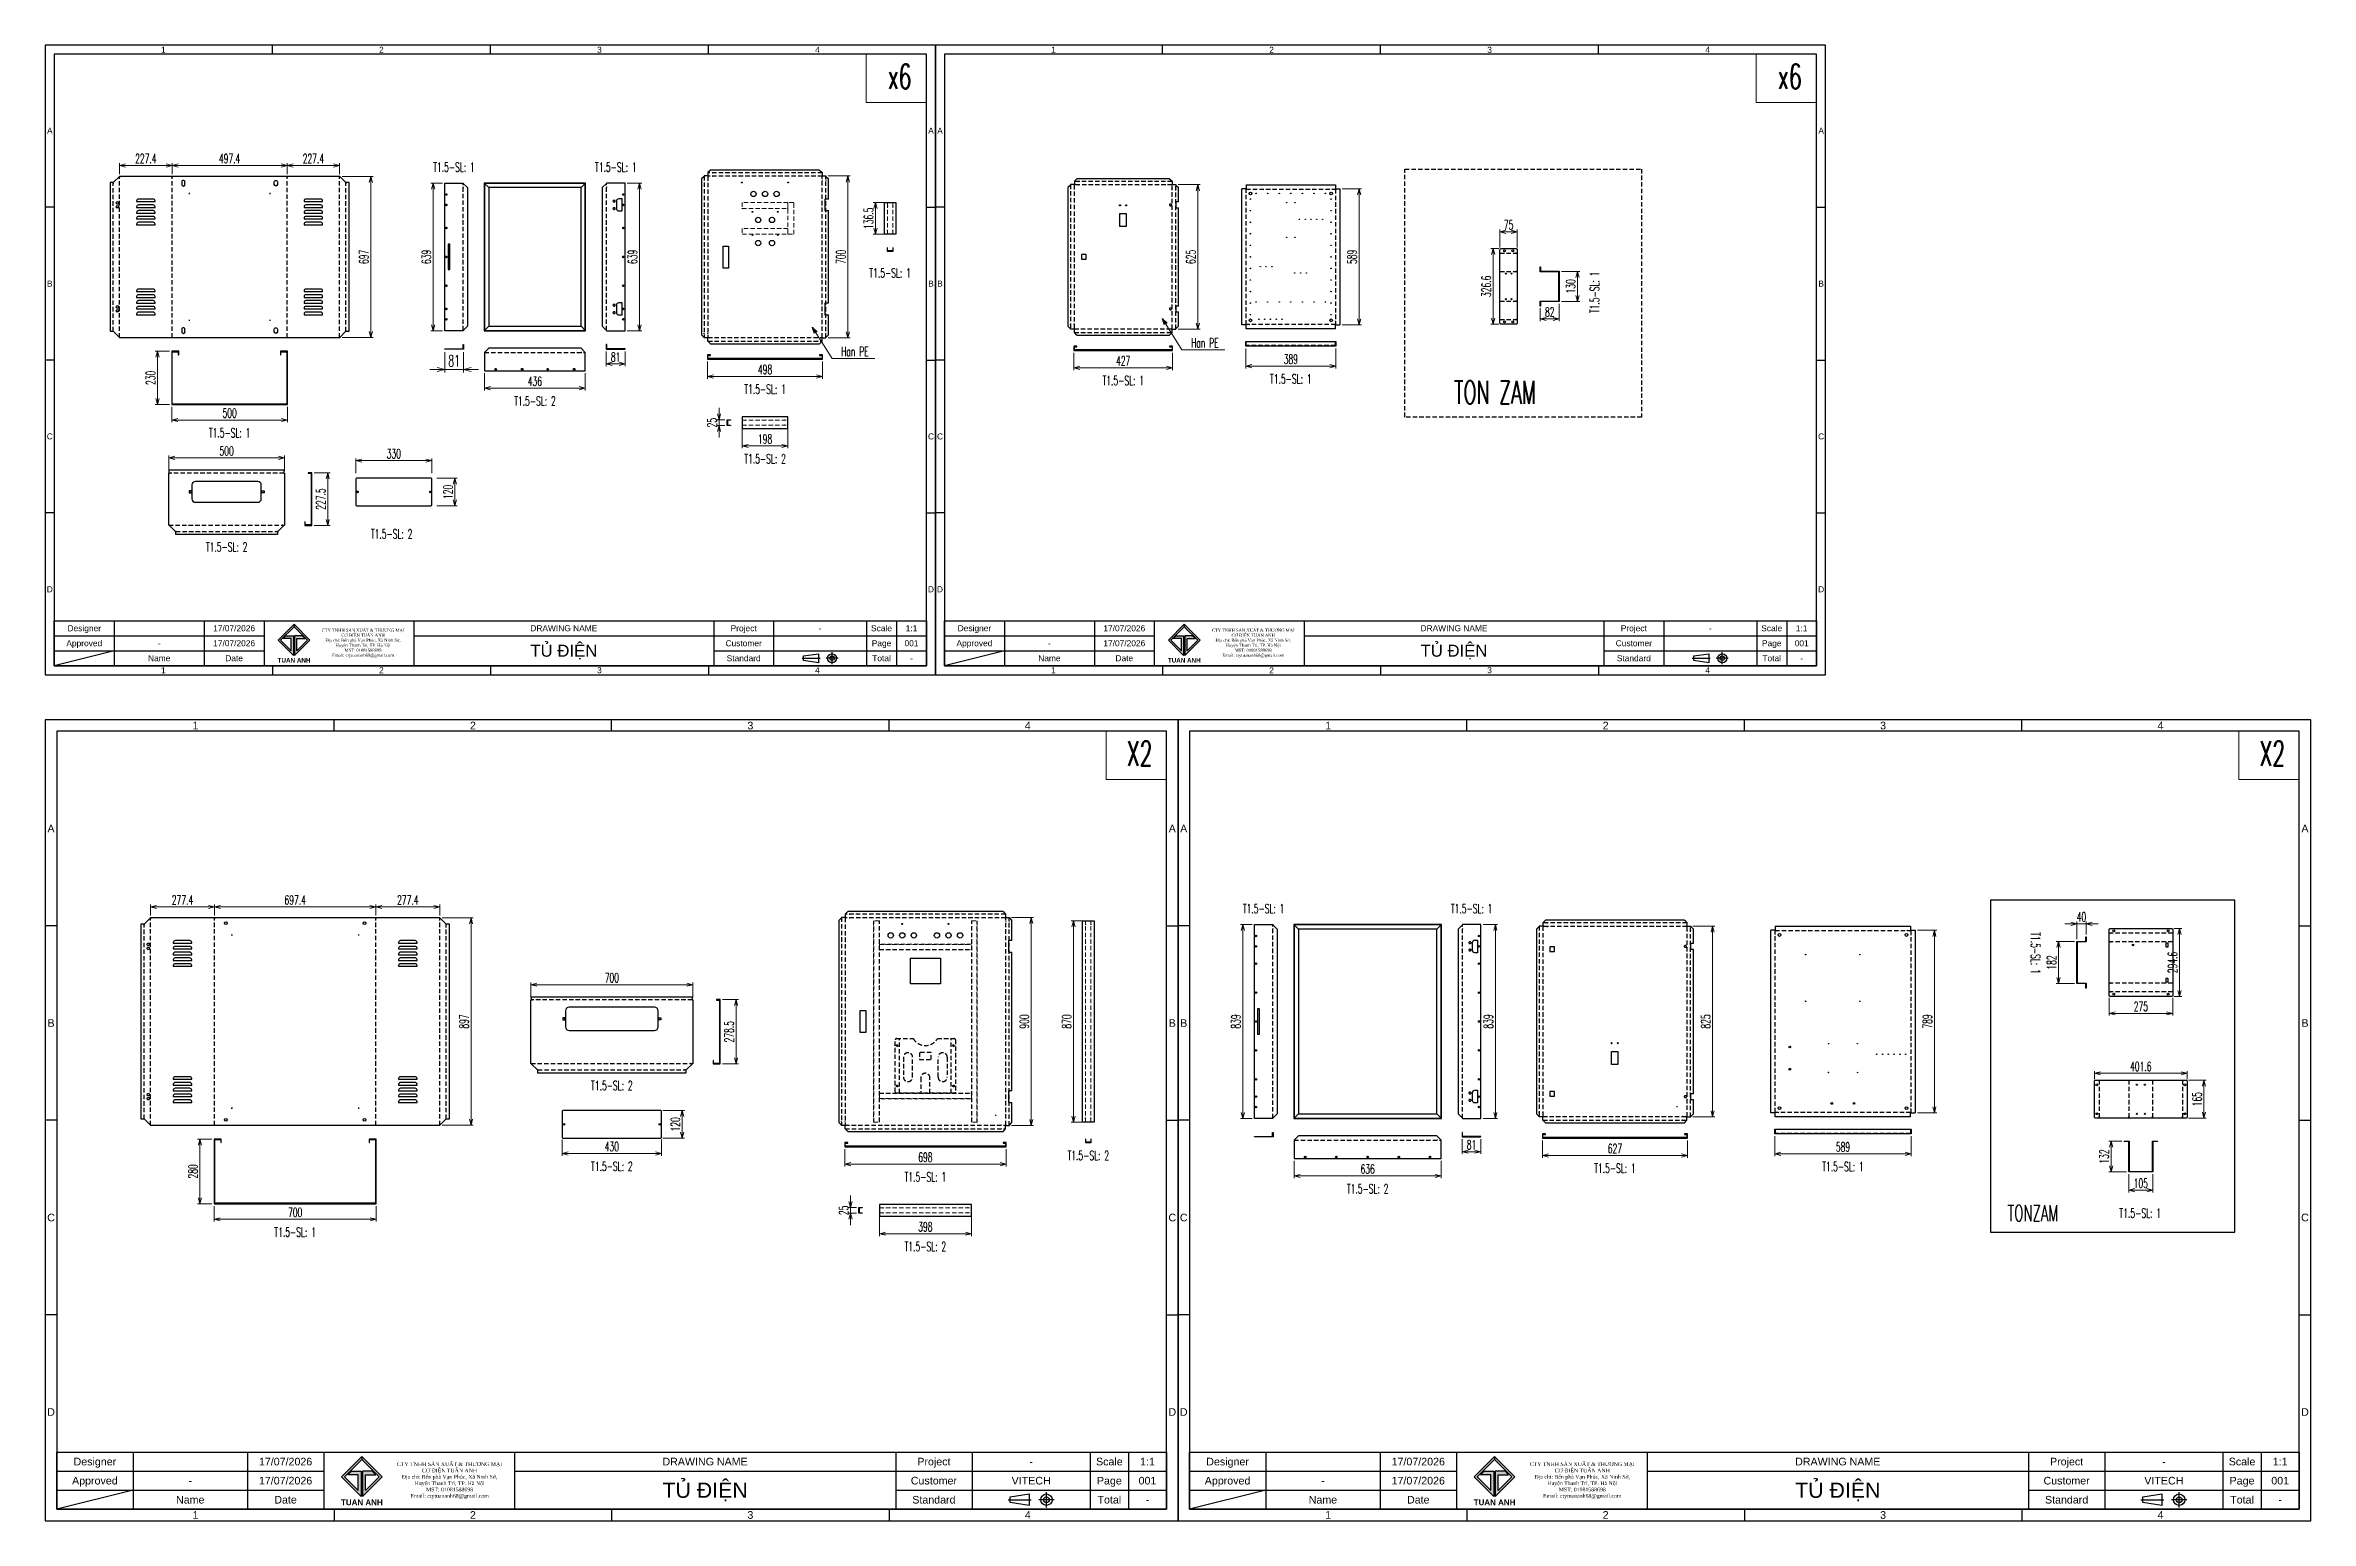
# Model space of a CAD drawing. Header units: millimetres. Extents: x -208796 to -83323, y 30910 to 103951.
# Drawn here: x -98024 to -88223, y 30910 to 37293 of the extents above; entities that cross this region are included whole.
import ezdxf
from ezdxf.enums import TextEntityAlignment as Align

# ---------------------------------------------------------------- set-up
doc = ezdxf.new("R2010")
doc.units = ezdxf.units.MM
doc.header["$LTSCALE"] = 3
doc.linetypes.add('HIDDEN', pattern=[9.525, 6.35, -3.175])
for name, color, linetype in [('@.DM. NÉT CHÍNH', 7, 'Continuous'), ('@.HIDDEN', 8, 'HIDDEN'), ('@.TEXT', 7, 'Continuous'), ('@.VISIBLE', 7, 'Continuous'), ('Ann_green', 3, 'Continuous'), ('dim', 7, 'Continuous')]:
    doc.layers.add(name, color=color, linetype=linetype)
doc.layers.add('@.DM. NÉT ĐỨT', color=8, linetype='HIDDEN', lineweight=9)
doc.layers.add('Dam', color=30, linetype='Continuous', lineweight=5)
doc.styles.add('Ann_w01', font='romans.shx', dxfattribs={"width": 0.6, "bigfont": 'chineset.shx'})
doc.styles.add('Arial', font='arial.ttf')
doc.dimstyles.new('Dim 01_SC20', dxfattribs={"dimscale": 20, "dimtxt": 2, "dimasz": 1.3, "dimexe": 0.5, "dimexo": 0.5, "dimgap": 0.5, "dimtad": 1, "dimdec": 1, "dimzin": 12, "dimdsep": 46, "dimtxsty": 'Ann_w01', "dimblk": 'OPEN30', "dimcen": 1.5, "dimclrd": 6, "dimclre": 6, "dimclrt": 3, "dimadec": 1, "dimazin": 3, "dimtm": 1e-09, "dimtfac": 1, "dimtdec": 1, "dimtix": 1, "dimtmove": 0, "dimatfit": 3, "dimldrblk": 'OPEN30', "dimfxl": 0, "dimtolj": 1, "dimlwd": 20, "dimlwe": 20, "dimarcsym": 0})
doc.dimstyles.new('Dim 01_SC25', dxfattribs={"dimscale": 25, "dimtxt": 2, "dimasz": 1.3, "dimexe": 0.5, "dimexo": 0.5, "dimgap": 0.5, "dimtad": 1, "dimdec": 1, "dimzin": 12, "dimdsep": 46, "dimtxsty": 'Ann_w01', "dimblk": 'OPEN30', "dimcen": 1.5, "dimclrd": 6, "dimclre": 6, "dimclrt": 3, "dimadec": 1, "dimazin": 3, "dimtm": 1e-09, "dimtfac": 1, "dimtdec": 1, "dimtmove": 0, "dimatfit": 3, "dimldrblk": 'OPEN30', "dimfxl": 0, "dimtolj": 1, "dimlwd": 20, "dimlwe": 20, "dimarcsym": 0})

msp = doc.modelspace()

# ---------------------------------------------------------------- texts
at = {"layer": '@.VISIBLE', "color": 1, "style": 'Ann_w01', "width": 0.6}
for s, height, p in [('x6', 107.574, (-94328.17, 37158.43)), ('x6', 107.574, (-90476.91, 37158.43)), ('X2', 107.574, (-93289.53, 34229.42)), ('X2', 107.574, (-88389.03, 34229.42)), ('T1.5-SL: 1', 40, (-92753.53, 33557.97)), ('T1.5-SL: 1', 40, (-91853.43, 33557.97)), ('T1.5-SL: 2', 40, (-95573.26, 32792.59)), ('T1.5-SL: 2', 40, (-95573.26, 32443.03)), ('T1.5-SL: 2', 40, (-93512.2, 32490.12)), ('T1.5-SL: 1', 40, (-91233.55, 32434.73)), ('T1.5-SL: 1', 40, (-90246.99, 32441.84)), ('T1.5-SL: 1', 40, (-94216.87, 32397.23)), ('T1.5-SL: 2', 40, (-92303.48, 32345.97)), ('TONZAM', 70, (-89425.2, 32240.62)), ('T1.5-SL: 1', 40, (-88960.89, 32240.62)), ('T1.5-SL: 1', 40, (-96943.43, 32158.46)), ('T1.5-SL: 2', 40, (-94216.87, 32096.17))]:
    msp.add_text(s, height=height, dxfattribs=at).set_placement(p, align=Align.MIDDLE_CENTER)
at = {"layer": '@.VISIBLE', "color": 2, "style": 'Ann_w01', "width": 0.6}
for s, height, p in [('T1.5-SL: 1', 40, (-96256.21, 36766.18)), ('T1.5-SL: 1', 40, (-95556.11, 36766.18)), ('T1.5-SL: 1', 40, (-94369.17, 36308.28)), ('T1.5-SL: 2', 40, (-95906.16, 35754.18)), ('T1.5-SL: 1', 40, (-94910.4, 35805.43)), ('T1.5-SL: 1', 40, (-93360.77, 35842.93)), ('T1.5-SL: 1', 40, (-92635.8, 35850.04)), ('TON ZAM', 100, (-91752.53, 35791.61)), ('T1.5-SL: 1', 40, (-97227.04, 35616.66)), ('T1.5-SL: 2', 40, (-94910.4, 35504.37)), ('T1.5-SL: 2', 40, (-96526.16, 35179.46)), ('T1.5-SL: 2', 40, (-97239.89, 35122.65))]:
    msp.add_text(s, height=height, dxfattribs=at).set_placement(p, align=Align.MIDDLE_CENTER)
msp.add_text('T1.5-SL: 1', height=40, rotation=90, dxfattribs=at).set_placement((-91321.72, 36224.1), align=Align.MIDDLE_CENTER)
at = {"layer": '@.VISIBLE', "color": 1, "style": 'Ann_w01', "width": 0.6}
msp.add_text('T1.5-SL: 1', height=40, rotation=270, dxfattribs=at).set_placement((-89413.72, 33365.86), align=Align.MIDDLE_CENTER)
at = {"layer": 'dim', "color": 3, "char_height": 40, "attachment_point": 5, "style": 'Ann_w01'}
for insert in [(-94521.67, 35968.46), (-93007.54, 36005.96)]:
    msp.add_mtext('\\A1;Han PE', dxfattribs=dict(at, insert=insert))

# ---------------------------------------------------------------- blocks, each defined once
blk = doc.blocks.new('_Open30')
at = {"color": 0, "linetype": 'ByBlock', "lineweight": -2}
for p, q in [((-1, 0.27), (0, 0)), ((0, 0), (-1, -0.27)), ((0, 0), (-1, 0))]:
    blk.add_line(p, q, dxfattribs=at)
blk = doc.blocks.new('*D268')
at = {"layer": '@.VISIBLE', "color": 6, "lineweight": 20}
for p, q in [((-97293.4, 32271), (-97293.4, 32203.8)), ((-96593.4, 32271), (-96593.4, 32203.8)), ((-97267.4, 32213.8), (-96619.4, 32213.8))]:
    blk.add_line(p, q, dxfattribs=at)
at = {"layer": 'Defpoints', "color": 0}
for p in [(-97293.4, 32281), (-96593.4, 32281), (-96593.4, 32213.8)]:
    blk.add_point(p, dxfattribs=at)
at = {"layer": '@.VISIBLE', "color": 6, "lineweight": 20, "xscale": 26, "yscale": 26, "zscale": 26, "rotation": 180}
blk.add_blockref('_Open30', (-97293.4, 32213.8), dxfattribs=at)
at = {"layer": '@.VISIBLE', "color": 6, "lineweight": 20, "xscale": 26, "yscale": 26, "zscale": 26}
blk.add_blockref('_Open30', (-96593.4, 32213.8), dxfattribs=at)
at = {"layer": '@.VISIBLE', "color": 3, "insert": (-96943.4, 32243.8), "char_height": 40, "attachment_point": 5, "style": 'Ann_w01'}
blk.add_mtext('\\A1;700', dxfattribs=at)
blk = doc.blocks.new('*D269')
at = {"layer": '@.VISIBLE', "color": 6, "lineweight": 20}
for p, q in [((-97303.4, 32561), (-97365.3, 32561)), ((-97355.3, 32307), (-97355.3, 32535)), ((-97303.4, 32281), (-97365.3, 32281))]:
    blk.add_line(p, q, dxfattribs=at)
at = {"layer": 'Defpoints', "color": 0}
for p in [(-97355.3, 32561), (-97293.4, 32561), (-97293.4, 32281)]:
    blk.add_point(p, dxfattribs=at)
at = {"layer": '@.VISIBLE', "color": 6, "lineweight": 20, "xscale": 26, "yscale": 26, "zscale": 26}
for p, rotation in [((-97355.3, 32561), 90), ((-97355.3, 32281), 270)]:
    blk.add_blockref('_Open30', p, dxfattribs=dict(at, rotation=rotation))
at = {"layer": '@.VISIBLE', "color": 3, "insert": (-97385.3, 32421), "char_height": 40, "attachment_point": 5, "rotation": 90, "style": 'Ann_w01'}
blk.add_mtext('\\A1;280', dxfattribs=at)
blk = doc.blocks.new('*D270')
at = {"layer": '@.VISIBLE', "color": 6, "lineweight": 20}
for p, q in [((-96307.1, 33518.1), (-96172.6, 33518.1)), ((-96182.6, 32647.1), (-96182.6, 33492.1)), ((-96307.1, 32621.1), (-96172.6, 32621.1))]:
    blk.add_line(p, q, dxfattribs=at)
at = {"layer": 'Defpoints', "color": 0}
for p in [(-96317.1, 33518.1), (-96182.6, 33518.1), (-96317.1, 32621.1)]:
    blk.add_point(p, dxfattribs=at)
at = {"layer": '@.VISIBLE', "color": 6, "lineweight": 20, "xscale": 26, "yscale": 26, "zscale": 26}
for p, rotation in [((-96182.6, 33518.1), 90), ((-96182.6, 32621.1), 270)]:
    blk.add_blockref('_Open30', p, dxfattribs=dict(at, rotation=rotation))
at = {"layer": '@.VISIBLE', "color": 3, "insert": (-96212.6, 33069.6), "char_height": 40, "attachment_point": 5, "rotation": 90, "style": 'Ann_w01'}
blk.add_mtext('\\A1;897', dxfattribs=at)
blk = doc.blocks.new('*D271')
at = {"layer": '@.VISIBLE', "color": 6, "lineweight": 20}
for p, q in [((-97292.1, 33528.1), (-97292.1, 33575.2)), ((-97266.1, 33565.2), (-96620.7, 33565.2)), ((-96594.7, 33528.1), (-96594.7, 33575.2))]:
    blk.add_line(p, q, dxfattribs=at)
at = {"layer": 'Defpoints', "color": 0}
for p in [(-96594.7, 33565.2), (-97292.1, 33518.1), (-96594.7, 33518.1)]:
    blk.add_point(p, dxfattribs=at)
at = {"layer": '@.VISIBLE', "color": 6, "lineweight": 20, "xscale": 26, "yscale": 26, "zscale": 26, "rotation": 180}
blk.add_blockref('_Open30', (-97292.1, 33565.2), dxfattribs=at)
at = {"layer": '@.VISIBLE', "color": 6, "lineweight": 20, "xscale": 26, "yscale": 26, "zscale": 26}
blk.add_blockref('_Open30', (-96594.7, 33565.2), dxfattribs=at)
at = {"layer": '@.VISIBLE', "color": 3, "insert": (-96943.4, 33595.2), "char_height": 40, "attachment_point": 5, "style": 'Ann_w01'}
blk.add_mtext('\\A1;697.4', dxfattribs=at)
blk = doc.blocks.new('*D272')
at = {"layer": '@.VISIBLE', "color": 6, "lineweight": 20}
for p, q in [((-96594.7, 33528.1), (-96594.7, 33575.2)), ((-96568.7, 33565.2), (-96343.3, 33565.2)), ((-96317.3, 33528.1), (-96317.3, 33575.2))]:
    blk.add_line(p, q, dxfattribs=at)
at = {"layer": 'Defpoints', "color": 0}
for p in [(-96317.3, 33565.2), (-96594.7, 33518.1), (-96317.3, 33518.1)]:
    blk.add_point(p, dxfattribs=at)
at = {"layer": '@.VISIBLE', "color": 6, "lineweight": 20, "xscale": 26, "yscale": 26, "zscale": 26, "rotation": 180}
blk.add_blockref('_Open30', (-96594.7, 33565.2), dxfattribs=at)
at = {"layer": '@.VISIBLE', "color": 6, "lineweight": 20, "xscale": 26, "yscale": 26, "zscale": 26}
blk.add_blockref('_Open30', (-96317.3, 33565.2), dxfattribs=at)
at = {"layer": '@.VISIBLE', "color": 3, "insert": (-96456, 33595.2), "char_height": 40, "attachment_point": 5, "style": 'Ann_w01'}
blk.add_mtext('\\A1;277.4', dxfattribs=at)
blk = doc.blocks.new('*D265')
at = {"layer": '@.VISIBLE', "color": 6, "lineweight": 20}
for p, q in [((-97569.5, 33528.1), (-97569.5, 33575.2)), ((-97318.1, 33565.2), (-97543.5, 33565.2)), ((-97292.1, 33528.1), (-97292.1, 33575.2))]:
    blk.add_line(p, q, dxfattribs=at)
at = {"layer": 'Defpoints', "color": 0}
for p in [(-97569.5, 33565.2), (-97569.5, 33518.1), (-97292.1, 33518.1)]:
    blk.add_point(p, dxfattribs=at)
at = {"layer": '@.VISIBLE', "color": 6, "lineweight": 20, "xscale": 26, "yscale": 26, "zscale": 26, "rotation": 180}
blk.add_blockref('_Open30', (-97569.5, 33565.2), dxfattribs=at)
at = {"layer": '@.VISIBLE', "color": 6, "lineweight": 20, "xscale": 26, "yscale": 26, "zscale": 26}
blk.add_blockref('_Open30', (-97292.1, 33565.2), dxfattribs=at)
at = {"layer": '@.VISIBLE', "color": 3, "insert": (-97430.8, 33595.2), "char_height": 40, "attachment_point": 5, "style": 'Ann_w01'}
blk.add_mtext('\\A1;277.4', dxfattribs=at)
blk = doc.blocks.new('*D273')
at = {"layer": '@.VISIBLE', "color": 6, "lineweight": 20}
for p, q in [((-95094.9, 33164.6), (-95026, 33164.6)), ((-95036, 32912.1), (-95036, 33138.6)), ((-95094.9, 32886.1), (-95026, 32886.1))]:
    blk.add_line(p, q, dxfattribs=at)
at = {"layer": 'Defpoints', "color": 0}
for p in [(-95104.9, 33164.6), (-95036, 33164.6), (-95104.9, 32886.1)]:
    blk.add_point(p, dxfattribs=at)
at = {"layer": '@.VISIBLE', "color": 6, "lineweight": 20, "xscale": 26, "yscale": 26, "zscale": 26}
for p, rotation in [((-95036, 33164.6), 90), ((-95036, 32886.1), 270)]:
    blk.add_blockref('_Open30', p, dxfattribs=dict(at, rotation=rotation))
at = {"layer": '@.VISIBLE', "color": 3, "insert": (-95066, 33025.3), "char_height": 40, "attachment_point": 5, "rotation": 90, "style": 'Ann_w01'}
blk.add_mtext('\\A1;278.5', dxfattribs=at)
blk = doc.blocks.new('*D274')
at = {"layer": '@.VISIBLE', "color": 6, "lineweight": 20}
for p, q in [((-95923.3, 33173.3), (-95923.3, 33239)), ((-95897.3, 33229), (-95249.3, 33229)), ((-95223.3, 33173.3), (-95223.3, 33239))]:
    blk.add_line(p, q, dxfattribs=at)
at = {"layer": 'Defpoints', "color": 0}
for p in [(-95223.3, 33229), (-95923.3, 33163.3), (-95223.3, 33163.3)]:
    blk.add_point(p, dxfattribs=at)
at = {"layer": '@.VISIBLE', "color": 6, "lineweight": 20, "xscale": 26, "yscale": 26, "zscale": 26, "rotation": 180}
blk.add_blockref('_Open30', (-95923.3, 33229), dxfattribs=at)
at = {"layer": '@.VISIBLE', "color": 6, "lineweight": 20, "xscale": 26, "yscale": 26, "zscale": 26}
blk.add_blockref('_Open30', (-95223.3, 33229), dxfattribs=at)
at = {"layer": '@.VISIBLE', "color": 3, "insert": (-95573.3, 33259), "char_height": 40, "attachment_point": 5, "style": 'Ann_w01'}
blk.add_mtext('\\A1;700', dxfattribs=at)
blk = doc.blocks.new('*D275')
at = {"layer": '@.VISIBLE', "color": 6, "lineweight": 20}
for p, q in [((-95788.3, 32559.7), (-95788.3, 32488.3)), ((-95358.3, 32559.7), (-95358.3, 32488.3)), ((-95762.3, 32498.3), (-95384.3, 32498.3))]:
    blk.add_line(p, q, dxfattribs=at)
at = {"layer": 'Defpoints', "color": 0}
for p in [(-95788.3, 32569.7), (-95358.3, 32569.7), (-95358.3, 32498.3)]:
    blk.add_point(p, dxfattribs=at)
at = {"layer": '@.VISIBLE', "color": 6, "lineweight": 20, "xscale": 26, "yscale": 26, "zscale": 26, "rotation": 180}
blk.add_blockref('_Open30', (-95788.3, 32498.3), dxfattribs=at)
at = {"layer": '@.VISIBLE', "color": 6, "lineweight": 20, "xscale": 26, "yscale": 26, "zscale": 26}
blk.add_blockref('_Open30', (-95358.3, 32498.3), dxfattribs=at)
at = {"layer": '@.VISIBLE', "color": 3, "insert": (-95573.3, 32528.3), "char_height": 40, "attachment_point": 5, "style": 'Ann_w01'}
blk.add_mtext('\\A1;430', dxfattribs=at)
blk = doc.blocks.new('*D276')
at = {"layer": '@.VISIBLE', "color": 6, "lineweight": 20}
for p, q in [((-95353.3, 32684.7), (-95258.6, 32684.7)), ((-95268.6, 32658.7), (-95268.6, 32590.7)), ((-95353.3, 32564.7), (-95258.6, 32564.7))]:
    blk.add_line(p, q, dxfattribs=at)
at = {"layer": 'Defpoints', "color": 0}
for p in [(-95363.3, 32684.7), (-95363.3, 32564.7), (-95268.6, 32564.7)]:
    blk.add_point(p, dxfattribs=at)
at = {"layer": '@.VISIBLE', "color": 6, "lineweight": 20, "xscale": 26, "yscale": 26, "zscale": 26}
for p, rotation in [((-95268.6, 32684.7), 90), ((-95268.6, 32564.7), 270)]:
    blk.add_blockref('_Open30', p, dxfattribs=dict(at, rotation=rotation))
at = {"layer": '@.VISIBLE', "color": 3, "insert": (-95298.6, 32624.7), "char_height": 40, "attachment_point": 5, "rotation": 90, "style": 'Ann_w01'}
blk.add_mtext('\\A1;120', dxfattribs=at)
blk = doc.blocks.new('*D277')
at = {"layer": '@.VISIBLE', "color": 6, "lineweight": 20}
for p, q in [((-94565.9, 32517.6), (-94565.9, 32442.5)), ((-94539.9, 32452.5), (-93893.9, 32452.5)), ((-93867.9, 32517.6), (-93867.9, 32442.5))]:
    blk.add_line(p, q, dxfattribs=at)
at = {"layer": 'Defpoints', "color": 0}
for p in [(-94565.9, 32527.6), (-93867.9, 32527.6), (-93867.9, 32452.5)]:
    blk.add_point(p, dxfattribs=at)
at = {"layer": '@.VISIBLE', "color": 6, "lineweight": 20, "xscale": 26, "yscale": 26, "zscale": 26, "rotation": 180}
blk.add_blockref('_Open30', (-94565.9, 32452.5), dxfattribs=at)
at = {"layer": '@.VISIBLE', "color": 6, "lineweight": 20, "xscale": 26, "yscale": 26, "zscale": 26}
blk.add_blockref('_Open30', (-93867.9, 32452.5), dxfattribs=at)
at = {"layer": '@.VISIBLE', "color": 3, "insert": (-94216.9, 32482.5), "char_height": 40, "attachment_point": 5, "style": 'Ann_w01'}
blk.add_mtext('\\A1;698', dxfattribs=at)
blk = doc.blocks.new('*D281')
at = {"layer": 'Defpoints', "color": 0}
for p in [(-93853.6, 33519.6), (-93758.6, 33519.6), (-93853.6, 32619.6)]:
    blk.add_point(p, dxfattribs=at)
at = {"layer": 'dim', "color": 6, "lineweight": 20}
for p, q in [((-93843.6, 33519.6), (-93748.6, 33519.6)), ((-93758.6, 32645.6), (-93758.6, 33493.6)), ((-93843.6, 32619.6), (-93748.6, 32619.6))]:
    blk.add_line(p, q, dxfattribs=at)
at = {"layer": 'dim', "color": 6, "lineweight": 20, "xscale": 26, "yscale": 26, "zscale": 26}
for p, rotation in [((-93758.6, 33519.6), 90), ((-93758.6, 32619.6), 270)]:
    blk.add_blockref('_Open30', p, dxfattribs=dict(at, rotation=rotation))
at = {"layer": 'dim', "color": 3, "insert": (-93788.6, 33069.6), "char_height": 40, "attachment_point": 5, "rotation": 90, "style": 'Ann_w01'}
blk.add_mtext('\\A1;900', dxfattribs=at)
blk = doc.blocks.new('*D282')
at = {"layer": 'Defpoints', "color": 0}
for p in [(-91894.6, 32570), (-91813.6, 32570), (-91813.6, 32506.4)]:
    blk.add_point(p, dxfattribs=at)
at = {"layer": 'dim', "color": 6, "lineweight": 20}
for p, q in [((-91894.6, 32560), (-91894.6, 32496.4)), ((-91813.6, 32560), (-91813.6, 32496.4)), ((-91868.6, 32506.4), (-91839.6, 32506.4))]:
    blk.add_line(p, q, dxfattribs=at)
at = {"layer": 'dim', "color": 6, "lineweight": 20, "xscale": 26, "yscale": 26, "zscale": 26, "rotation": 180}
blk.add_blockref('_Open30', (-91894.6, 32506.4), dxfattribs=at)
at = {"layer": 'dim', "color": 6, "lineweight": 20, "xscale": 26, "yscale": 26, "zscale": 26}
blk.add_blockref('_Open30', (-91813.6, 32506.4), dxfattribs=at)
at = {"layer": 'dim', "color": 3, "insert": (-91854.1, 32536.4), "char_height": 40, "attachment_point": 5, "style": 'Ann_w01'}
blk.add_mtext('\\A1;81', dxfattribs=at)
blk = doc.blocks.new('*D283')
at = {"layer": 'Defpoints', "color": 0}
for p in [(-92843.4, 33489.1), (-92793.3, 33489.1), (-92793.3, 32650.1)]:
    blk.add_point(p, dxfattribs=at)
at = {"layer": 'dim', "color": 6, "lineweight": 20}
for p, q in [((-92803.3, 33489.1), (-92853.4, 33489.1)), ((-92843.4, 32676.1), (-92843.4, 33463.1)), ((-92803.3, 32650.1), (-92853.4, 32650.1))]:
    blk.add_line(p, q, dxfattribs=at)
at = {"layer": 'dim', "color": 6, "lineweight": 20, "xscale": 26, "yscale": 26, "zscale": 26}
for p, rotation in [((-92843.4, 33489.1), 90), ((-92843.4, 32650.1), 270)]:
    blk.add_blockref('_Open30', p, dxfattribs=dict(at, rotation=rotation))
at = {"layer": 'dim', "color": 3, "insert": (-92873.4, 33069.6), "char_height": 40, "attachment_point": 5, "rotation": 90, "style": 'Ann_w01'}
blk.add_mtext('\\A1;839', dxfattribs=at)
blk = doc.blocks.new('*D284')
at = {"layer": 'Defpoints', "color": 0}
for p in [(-91813.6, 33489.1), (-91750.9, 33489.1), (-91813.6, 32650.1)]:
    blk.add_point(p, dxfattribs=at)
at = {"layer": 'dim', "color": 6, "lineweight": 20}
for p, q in [((-91803.6, 33489.1), (-91740.9, 33489.1)), ((-91750.9, 32676.1), (-91750.9, 33463.1)), ((-91803.6, 32650.1), (-91740.9, 32650.1))]:
    blk.add_line(p, q, dxfattribs=at)
at = {"layer": 'dim', "color": 6, "lineweight": 20, "xscale": 26, "yscale": 26, "zscale": 26}
for p, rotation in [((-91750.9, 33489.1), 90), ((-91750.9, 32650.1), 270)]:
    blk.add_blockref('_Open30', p, dxfattribs=dict(at, rotation=rotation))
at = {"layer": 'dim', "color": 3, "insert": (-91780.9, 33069.6), "char_height": 40, "attachment_point": 5, "rotation": 90, "style": 'Ann_w01'}
blk.add_mtext('\\A1;839', dxfattribs=at)
blk = doc.blocks.new('*D285')
at = {"layer": 'Defpoints', "color": 0}
for p in [(-92621.5, 32476.7), (-91985.5, 32476.7), (-92621.5, 32401.3)]:
    blk.add_point(p, dxfattribs=at)
at = {"layer": 'dim', "color": 6, "lineweight": 20}
for p, q in [((-92621.5, 32466.7), (-92621.5, 32391.3)), ((-91985.5, 32466.7), (-91985.5, 32391.3)), ((-92011.5, 32401.3), (-92595.5, 32401.3))]:
    blk.add_line(p, q, dxfattribs=at)
at = {"layer": 'dim', "color": 6, "lineweight": 20, "xscale": 26, "yscale": 26, "zscale": 26, "rotation": 180}
blk.add_blockref('_Open30', (-92621.5, 32401.3), dxfattribs=at)
at = {"layer": 'dim', "color": 6, "lineweight": 20, "xscale": 26, "yscale": 26, "zscale": 26}
blk.add_blockref('_Open30', (-91985.5, 32401.3), dxfattribs=at)
at = {"layer": 'dim', "color": 3, "insert": (-92303.5, 32431.3), "char_height": 40, "attachment_point": 5, "style": 'Ann_w01'}
blk.add_mtext('\\A1;636', dxfattribs=at)
blk = doc.blocks.new('*D286')
at = {"layer": '@.VISIBLE', "color": 6, "lineweight": 20}
for p, q in [((-91547.1, 32555.1), (-91547.1, 32480)), ((-90920.1, 32555.1), (-90920.1, 32480)), ((-91521.1, 32490), (-90946.1, 32490))]:
    blk.add_line(p, q, dxfattribs=at)
at = {"layer": 'Defpoints', "color": 0}
for p in [(-91547.1, 32565.1), (-90920.1, 32565.1), (-90920.1, 32490)]:
    blk.add_point(p, dxfattribs=at)
at = {"layer": '@.VISIBLE', "color": 6, "lineweight": 20, "xscale": 26, "yscale": 26, "zscale": 26, "rotation": 180}
blk.add_blockref('_Open30', (-91547.1, 32490), dxfattribs=at)
at = {"layer": '@.VISIBLE', "color": 6, "lineweight": 20, "xscale": 26, "yscale": 26, "zscale": 26}
blk.add_blockref('_Open30', (-90920.1, 32490), dxfattribs=at)
at = {"layer": '@.VISIBLE', "color": 3, "insert": (-91233.6, 32520), "char_height": 40, "attachment_point": 5, "style": 'Ann_w01'}
blk.add_mtext('\\A1;627', dxfattribs=at)
blk = doc.blocks.new('*D287')
at = {"layer": 'Defpoints', "color": 0}
for p in [(-90905.8, 33482.1), (-90810.8, 33482.1), (-90905.8, 32657.1)]:
    blk.add_point(p, dxfattribs=at)
at = {"layer": 'dim', "color": 6, "lineweight": 20}
for p, q in [((-90895.8, 33482.1), (-90800.8, 33482.1)), ((-90810.8, 32683.1), (-90810.8, 33456.1)), ((-90895.8, 32657.1), (-90800.8, 32657.1))]:
    blk.add_line(p, q, dxfattribs=at)
at = {"layer": 'dim', "color": 6, "lineweight": 20, "xscale": 26, "yscale": 26, "zscale": 26}
for p, rotation in [((-90810.8, 33482.1), 90), ((-90810.8, 32657.1), 270)]:
    blk.add_blockref('_Open30', p, dxfattribs=dict(at, rotation=rotation))
at = {"layer": 'dim', "color": 3, "insert": (-90840.8, 33069.6), "char_height": 40, "attachment_point": 5, "rotation": 90, "style": 'Ann_w01'}
blk.add_mtext('\\A1;825', dxfattribs=at)
blk = doc.blocks.new('*D278')
at = {"layer": 'Defpoints', "color": 0}
for p in [(-90541.5, 32583.8), (-89952.5, 32583.8), (-89952.5, 32497.1)]:
    blk.add_point(p, dxfattribs=at)
at = {"layer": 'dim', "color": 6, "lineweight": 20}
for p, q in [((-90541.5, 32573.8), (-90541.5, 32487.1)), ((-89952.5, 32573.8), (-89952.5, 32487.1)), ((-90515.5, 32497.1), (-89978.5, 32497.1))]:
    blk.add_line(p, q, dxfattribs=at)
at = {"layer": 'dim', "color": 6, "lineweight": 20, "xscale": 26, "yscale": 26, "zscale": 26, "rotation": 180}
blk.add_blockref('_Open30', (-90541.5, 32497.1), dxfattribs=at)
at = {"layer": 'dim', "color": 6, "lineweight": 20, "xscale": 26, "yscale": 26, "zscale": 26}
blk.add_blockref('_Open30', (-89952.5, 32497.1), dxfattribs=at)
at = {"layer": 'dim', "color": 3, "insert": (-90247, 32527.1), "char_height": 40, "attachment_point": 5, "style": 'Ann_w01'}
blk.add_mtext('\\A1;589', dxfattribs=at)
blk = doc.blocks.new('*D279')
at = {"layer": 'Defpoints', "color": 0}
for p in [(-89935.1, 33464.1), (-89851.5, 33464.1), (-89935.1, 32675.1)]:
    blk.add_point(p, dxfattribs=at)
at = {"layer": 'dim', "color": 6, "lineweight": 20}
for p, q in [((-89925.1, 33464.1), (-89841.5, 33464.1)), ((-89851.5, 32701.1), (-89851.5, 33438.1)), ((-89925.1, 32675.1), (-89841.5, 32675.1))]:
    blk.add_line(p, q, dxfattribs=at)
at = {"layer": 'dim', "color": 6, "lineweight": 20, "xscale": 26, "yscale": 26, "zscale": 26}
for p, rotation in [((-89851.5, 33464.1), 90), ((-89851.5, 32675.1), 270)]:
    blk.add_blockref('_Open30', p, dxfattribs=dict(at, rotation=rotation))
at = {"layer": 'dim', "color": 3, "insert": (-89881.5, 33069.6), "char_height": 40, "attachment_point": 5, "rotation": 90, "style": 'Ann_w01'}
blk.add_mtext('\\A1;789', dxfattribs=at)
blk = doc.blocks.new('*U257')
at = {"color": 2}
blk.add_lwpolyline([(32, 5.5), (-32, 5.5, 0.414214), (-40, -2.5), (-40, -5.5), (40, -5.5), (40, -2.5, 0.414214)], format="xyb", close=True, dxfattribs=at)
blk = doc.blocks.new('*U258')
at = {"color": 0, "linetype": 'ByBlock', "lineweight": -2}
for p in [(0, 100), (0, 75), (0, 50), (0, 25), (0, 0)]:
    blk.add_blockref('*U257', p, dxfattribs=at)
blk = doc.blocks.new('*U259')
at = {"color": 2}
blk.add_lwpolyline([(32, 5.5), (-32, 5.5, 0.414214), (-40, -2.5), (-40, -5.5), (40, -5.5), (40, -2.5, 0.414214)], format="xyb", close=True, dxfattribs=at)
blk = doc.blocks.new('*U260')
at = {"color": 0, "linetype": 'ByBlock', "lineweight": -2}
for p in [(0, 100), (0, 75), (0, 50), (0, 25), (0, 0)]:
    blk.add_blockref('*U259', p, dxfattribs=at)
blk = doc.blocks.new('*U261')
at = {"color": 2}
blk.add_lwpolyline([(32, 5.5), (-32, 5.5, 0.414214), (-40, -2.5), (-40, -5.5), (40, -5.5), (40, -2.5, 0.414214)], format="xyb", close=True, dxfattribs=at)
blk = doc.blocks.new('*U262')
at = {"color": 0, "linetype": 'ByBlock', "lineweight": -2}
for p in [(0, 100), (0, 75), (0, 50), (0, 25), (0, 0)]:
    blk.add_blockref('*U261', p, dxfattribs=at)
blk = doc.blocks.new('*U263')
at = {"color": 2}
blk.add_lwpolyline([(32, 5.5), (-32, 5.5, 0.414214), (-40, -2.5), (-40, -5.5), (40, -5.5), (40, -2.5, 0.414214)], format="xyb", close=True, dxfattribs=at)
blk = doc.blocks.new('*U264')
at = {"color": 0, "linetype": 'ByBlock', "lineweight": -2}
for p in [(0, 100), (0, 75), (0, 50), (0, 25), (0, 0)]:
    blk.add_blockref('*U263', p, dxfattribs=at)
blk = doc.blocks.new('*D266')
at = {"layer": '@.VISIBLE', "color": 6, "lineweight": 20}
for p, q in [((-94415.9, 32229.8), (-94415.9, 32141.5)), ((-94389.9, 32151.5), (-94043.9, 32151.5)), ((-94017.9, 32229.8), (-94017.9, 32141.5))]:
    blk.add_line(p, q, dxfattribs=at)
at = {"layer": 'Defpoints', "color": 0}
for p in [(-94415.9, 32239.8), (-94017.9, 32239.8), (-94017.9, 32151.5)]:
    blk.add_point(p, dxfattribs=at)
at = {"layer": '@.VISIBLE', "color": 6, "lineweight": 20, "xscale": 26, "yscale": 26, "zscale": 26, "rotation": 180}
blk.add_blockref('_Open30', (-94415.9, 32151.5), dxfattribs=at)
at = {"layer": '@.VISIBLE', "color": 6, "lineweight": 20, "xscale": 26, "yscale": 26, "zscale": 26}
blk.add_blockref('_Open30', (-94017.9, 32151.5), dxfattribs=at)
at = {"layer": '@.VISIBLE', "color": 3, "insert": (-94216.9, 32181.5), "char_height": 40, "attachment_point": 5, "style": 'Ann_w01'}
blk.add_mtext('\\A1;398', dxfattribs=at)
blk = doc.blocks.new('*D280')
at = {"layer": '@.VISIBLE', "color": 6, "lineweight": 20}
for p, q in [((-94515.1, 32264.8), (-94550.3, 32264.8)), ((-94540.3, 32290.8), (-94540.3, 32316.8)), ((-94540.3, 32264.8), (-94540.3, 32239.8)), ((-94515.1, 32239.8), (-94550.3, 32239.8)), ((-94540.3, 32213.8), (-94540.3, 32187.8))]:
    blk.add_line(p, q, dxfattribs=at)
at = {"layer": 'Defpoints', "color": 0}
for p in [(-94505.1, 32264.8), (-94540.3, 32239.8), (-94505.1, 32239.8)]:
    blk.add_point(p, dxfattribs=at)
at = {"layer": '@.VISIBLE', "color": 6, "lineweight": 20, "xscale": 26, "yscale": 26, "zscale": 26}
for p, rotation in [((-94540.3, 32264.8), 270), ((-94540.3, 32239.8), 90)]:
    blk.add_blockref('_Open30', p, dxfattribs=dict(at, rotation=rotation))
at = {"layer": '@.VISIBLE', "color": 3, "insert": (-94570.3, 32252.3), "char_height": 40, "attachment_point": 5, "rotation": 90, "style": 'Ann_w01'}
blk.add_mtext('\\A1;25', dxfattribs=at)
blk = doc.blocks.new('A$C9bc63bcc')
at = {"layer": 'Ann_green', "color": 8, "linetype": 'HIDDEN'}
for p, q in [((18, 0), (18, 236)), ((242, 0), (242, 236))]:
    blk.add_line(p, q, dxfattribs=at)
for points in [[(260, 231), (260, 5, -0.414214), (255, 0), (5, 0, -0.414214), (0, 5), (0, 231, -0.414214), (5, 236), (78, 236, 0.57735), (182, 236), (255, 236, -0.414214)], [(55, 50), (55, 50, 0.414214), (75, 70), (75, 155, 0.414214), (55, 175), (55, 175, 0.414214), (35, 155), (35, 70, 0.414214)], [(205, 50), (205, 50, -0.414214), (185, 70), (185, 155, -0.414214), (205, 175), (205, 175, -0.414214), (225, 155), (225, 70, -0.414214)]]:
    blk.add_lwpolyline(points, format="xyb", close=True, dxfattribs=at)
blk.add_lwpolyline([(104.5, 145.5), (155.5, 145.5), (155.5, 176.5), (104.5, 176.5)], close=True, dxfattribs=at)
blk.add_lwpolyline([(150, 0), (150, 66, 1), (110, 66), (110, 0)], format="xyb", dxfattribs=at)
for centre in [(8, 206), (252, 206), (8, 31), (252, 31)]:
    blk.add_circle(centre, 3.5, dxfattribs=at)
blk = doc.blocks.new('*D267')
at = {"layer": 'Defpoints', "color": 0}
for p in [(-93575.6, 33504.6), (-93524.7, 33504.6), (-93524.7, 32634.6)]:
    blk.add_point(p, dxfattribs=at)
at = {"layer": 'dim', "color": 6, "lineweight": 20}
for p, q in [((-93534.7, 33504.6), (-93585.6, 33504.6)), ((-93575.6, 32660.6), (-93575.6, 33478.6)), ((-93534.7, 32634.6), (-93585.6, 32634.6))]:
    blk.add_line(p, q, dxfattribs=at)
at = {"layer": 'dim', "color": 6, "lineweight": 20, "xscale": 26, "yscale": 26, "zscale": 26}
for p, rotation in [((-93575.6, 33504.6), 90), ((-93575.6, 32634.6), 270)]:
    blk.add_blockref('_Open30', p, dxfattribs=dict(at, rotation=rotation))
at = {"layer": 'dim', "color": 3, "insert": (-93605.6, 33069.6), "char_height": 40, "attachment_point": 5, "rotation": 90, "style": 'Ann_w01'}
blk.add_mtext('\\A1;870', dxfattribs=at)
blk = doc.blocks.new('*U299')
blk.add_circle((0, 0), 3.5)
blk = doc.blocks.new('*U300')
at = {"color": 0, "linetype": 'ByBlock', "lineweight": -2}
for p in [(0, 500), (0, 375), (0, 250), (0, 125), (0, 0)]:
    blk.add_blockref('*U299', p, dxfattribs=at)
blk = doc.blocks.new('*U301')
blk.add_circle((0, 0), 3.5)
blk = doc.blocks.new('*U302')
at = {"color": 0, "linetype": 'ByBlock', "lineweight": -2}
for p in [(0, 500), (0, 375), (0, 250), (0, 125), (0, 0)]:
    blk.add_blockref('*U301', p, dxfattribs=at)
blk = doc.blocks.new('*D303')
at = {"layer": 'Defpoints', "color": 0}
for p in [(-89010.9, 32419.5), (-88905.9, 32419.5), (-88905.9, 32340)]:
    blk.add_point(p, dxfattribs=at)
at = {"layer": 'dim', "color": 6, "lineweight": 20}
for p, q in [((-89010.9, 32409.5), (-89010.9, 32330)), ((-88905.9, 32409.5), (-88905.9, 32330)), ((-88984.9, 32340), (-88931.9, 32340))]:
    blk.add_line(p, q, dxfattribs=at)
at = {"layer": 'dim', "color": 6, "lineweight": 20, "xscale": 26, "yscale": 26, "zscale": 26, "rotation": 180}
blk.add_blockref('_Open30', (-89010.9, 32340), dxfattribs=at)
at = {"layer": 'dim', "color": 6, "lineweight": 20, "xscale": 26, "yscale": 26, "zscale": 26}
blk.add_blockref('_Open30', (-88905.9, 32340), dxfattribs=at)
at = {"layer": 'dim', "color": 3, "insert": (-88958.4, 32370), "char_height": 40, "attachment_point": 5, "style": 'Ann_w01'}
blk.add_mtext('\\A1;105', dxfattribs=at)
blk = doc.blocks.new('*D304')
at = {"layer": 'Defpoints', "color": 0}
for p in [(-89030.9, 32551.5), (-89087, 32419.5), (-89010.9, 32419.5)]:
    blk.add_point(p, dxfattribs=at)
at = {"layer": 'dim', "color": 6, "lineweight": 20}
for p, q in [((-89040.9, 32551.5), (-89097, 32551.5)), ((-89087, 32525.5), (-89087, 32445.5)), ((-89020.9, 32419.5), (-89097, 32419.5))]:
    blk.add_line(p, q, dxfattribs=at)
at = {"layer": 'dim', "color": 6, "lineweight": 20, "xscale": 26, "yscale": 26, "zscale": 26}
for p, rotation in [((-89087, 32551.5), 90), ((-89087, 32419.5), 270)]:
    blk.add_blockref('_Open30', p, dxfattribs=dict(at, rotation=rotation))
at = {"layer": 'dim', "color": 3, "insert": (-89117, 32485.5), "char_height": 40, "attachment_point": 5, "rotation": 90, "style": 'Ann_w01'}
blk.add_mtext('\\A1;132', dxfattribs=at)
blk = doc.blocks.new('*D305')
at = {"layer": 'Defpoints', "color": 0}
for p in [(-88762.6, 32815.8), (-88685, 32815.8), (-88762.6, 32650.8)]:
    blk.add_point(p, dxfattribs=at)
at = {"layer": 'dim', "color": 6, "lineweight": 20}
for p, q in [((-88752.6, 32815.8), (-88675, 32815.8)), ((-88685, 32676.8), (-88685, 32789.8)), ((-88752.6, 32650.8), (-88675, 32650.8))]:
    blk.add_line(p, q, dxfattribs=at)
at = {"layer": 'dim', "color": 6, "lineweight": 20, "xscale": 26, "yscale": 26, "zscale": 26}
for p, rotation in [((-88685, 32815.8), 90), ((-88685, 32650.8), 270)]:
    blk.add_blockref('_Open30', p, dxfattribs=dict(at, rotation=rotation))
at = {"layer": 'dim', "color": 3, "insert": (-88715, 32733.3), "char_height": 40, "attachment_point": 5, "rotation": 90, "style": 'Ann_w01'}
blk.add_mtext('\\A1;165', dxfattribs=at)
blk = doc.blocks.new('*D306')
at = {"layer": 'Defpoints', "color": 0}
for p in [(-89159.2, 32845.4), (-89159.2, 32810.8), (-88757.6, 32810.8)]:
    blk.add_point(p, dxfattribs=at)
at = {"layer": 'dim', "color": 6, "lineweight": 20}
for p, q in [((-89159.2, 32820.8), (-89159.2, 32855.4)), ((-88783.6, 32845.4), (-89133.2, 32845.4)), ((-88757.6, 32820.8), (-88757.6, 32855.4))]:
    blk.add_line(p, q, dxfattribs=at)
at = {"layer": 'dim', "color": 6, "lineweight": 20, "xscale": 26, "yscale": 26, "zscale": 26, "rotation": 180}
blk.add_blockref('_Open30', (-89159.2, 32845.4), dxfattribs=at)
at = {"layer": 'dim', "color": 6, "lineweight": 20, "xscale": 26, "yscale": 26, "zscale": 26}
blk.add_blockref('_Open30', (-88757.6, 32845.4), dxfattribs=at)
at = {"layer": 'dim', "color": 3, "insert": (-88958.4, 32875.4), "char_height": 40, "attachment_point": 5, "style": 'Ann_w01'}
blk.add_mtext('\\A1;401.6', dxfattribs=at)
blk = doc.blocks.new('*D307')
at = {"layer": 'Defpoints', "color": 0}
for p in [(-89234.9, 33415.9), (-89314.4, 33233.9), (-89234.9, 33233.9)]:
    blk.add_point(p, dxfattribs=at)
at = {"layer": 'dim', "color": 6, "lineweight": 20}
for p, q in [((-89244.9, 33415.9), (-89324.4, 33415.9)), ((-89314.4, 33389.9), (-89314.4, 33259.9)), ((-89244.9, 33233.9), (-89324.4, 33233.9))]:
    blk.add_line(p, q, dxfattribs=at)
at = {"layer": 'dim', "color": 6, "lineweight": 20, "xscale": 26, "yscale": 26, "zscale": 26}
for p, rotation in [((-89314.4, 33415.9), 90), ((-89314.4, 33233.9), 270)]:
    blk.add_blockref('_Open30', p, dxfattribs=dict(at, rotation=rotation))
at = {"layer": 'dim', "color": 3, "insert": (-89344.4, 33324.9), "char_height": 40, "attachment_point": 5, "rotation": 90, "style": 'Ann_w01'}
blk.add_mtext('\\A1;182', dxfattribs=at)
blk = doc.blocks.new('*D308')
at = {"layer": 'Defpoints', "color": 0}
for p in [(-89234.9, 33492), (-89194.9, 33435.9), (-89234.9, 33415.9)]:
    blk.add_point(p, dxfattribs=at)
at = {"layer": 'dim', "color": 6, "lineweight": 20}
for p, q in [((-89260.9, 33492), (-89286.9, 33492)), ((-89234.9, 33425.9), (-89234.9, 33502)), ((-89194.9, 33492), (-89234.9, 33492)), ((-89194.9, 33445.9), (-89194.9, 33502)), ((-89168.9, 33492), (-89142.9, 33492))]:
    blk.add_line(p, q, dxfattribs=at)
at = {"layer": 'dim', "color": 6, "lineweight": 20, "xscale": 26, "yscale": 26, "zscale": 26}
blk.add_blockref('_Open30', (-89234.9, 33492), dxfattribs=at)
at = {"layer": 'dim', "color": 6, "lineweight": 20, "xscale": 26, "yscale": 26, "zscale": 26, "rotation": 180}
blk.add_blockref('_Open30', (-89194.9, 33492), dxfattribs=at)
at = {"layer": 'dim', "color": 3, "insert": (-89214.9, 33522), "char_height": 40, "attachment_point": 5, "style": 'Ann_w01'}
blk.add_mtext('\\A1;40', dxfattribs=at)
blk = doc.blocks.new('*D309')
at = {"layer": 'Defpoints', "color": 0}
for p in [(-89095.5, 33182.6), (-88820.5, 33182.6), (-88820.5, 33104.9)]:
    blk.add_point(p, dxfattribs=at)
at = {"layer": 'dim', "color": 6, "lineweight": 20}
for p, q in [((-89095.5, 33172.6), (-89095.5, 33094.9)), ((-88820.5, 33172.6), (-88820.5, 33094.9)), ((-89069.5, 33104.9), (-88846.5, 33104.9))]:
    blk.add_line(p, q, dxfattribs=at)
at = {"layer": 'dim', "color": 6, "lineweight": 20, "xscale": 26, "yscale": 26, "zscale": 26, "rotation": 180}
blk.add_blockref('_Open30', (-89095.5, 33104.9), dxfattribs=at)
at = {"layer": 'dim', "color": 6, "lineweight": 20, "xscale": 26, "yscale": 26, "zscale": 26}
blk.add_blockref('_Open30', (-88820.5, 33104.9), dxfattribs=at)
at = {"layer": 'dim', "color": 3, "insert": (-88958, 33134.9), "char_height": 40, "attachment_point": 5, "style": 'Ann_w01'}
blk.add_mtext('\\A1;275', dxfattribs=at)
blk = doc.blocks.new('*D310')
at = {"layer": 'Defpoints', "color": 0}
for p in [(-88825.5, 33472.2), (-88790.9, 33472.2), (-88825.5, 33177.6)]:
    blk.add_point(p, dxfattribs=at)
at = {"layer": 'dim', "color": 6, "lineweight": 20}
for p, q in [((-88815.5, 33472.2), (-88780.9, 33472.2)), ((-88790.9, 33203.6), (-88790.9, 33446.2)), ((-88815.5, 33177.6), (-88780.9, 33177.6))]:
    blk.add_line(p, q, dxfattribs=at)
at = {"layer": 'dim', "color": 6, "lineweight": 20, "xscale": 26, "yscale": 26, "zscale": 26}
for p, rotation in [((-88790.9, 33472.2), 90), ((-88790.9, 33177.6), 270)]:
    blk.add_blockref('_Open30', p, dxfattribs=dict(at, rotation=rotation))
at = {"layer": 'dim', "color": 3, "insert": (-88820.9, 33324.9), "char_height": 40, "attachment_point": 5, "rotation": 90, "style": 'Ann_w01'}
blk.add_mtext('\\A1;294.6', dxfattribs=at)
blk = doc.blocks.new('Standard ISO')
at = {"color": 6}
for p, q in [((-6, 0), (0, 0)), ((6, 0), (2, 0)), ((4, -2), (4, 2))]:
    blk.add_line(p, q, dxfattribs=at)
blk.add_lwpolyline([(-0.5, 1.5), (-0.5, -1.5), (-5.5, -0.75), (-5.5, 0.75), (-0.5, 1.5)])
for radius in [1.5, 0.75]:
    blk.add_circle((4, 0), radius)
blk = doc.blocks.new('A$C4dbb82d6')
at = {"layer": '@.VISIBLE'}
h = blk.add_hatch(color=30, dxfattribs=at)
h.dxf.hatch_style = 1
h.paths.add_polyline_path([(0.21, 4.97), (3.62, 1.56), (3.62, 5.97), (1.92, 5.97), (1.3, 5.35), (3.12, 5.35), (3.12, 2.59), (0.74, 4.97), (3.75, 7.98), (3.75, 8.51)])
h = blk.add_hatch(color=150, dxfattribs=at)
h.dxf.hatch_style = 1
h.paths.add_polyline_path([(6.76, 4.97), (4.37, 2.59), (4.37, 5.35), (6.2, 5.35), (5.58, 5.97), (3.88, 5.97), (3.88, 1.56), (7.29, 4.97), (3.75, 8.51), (3.75, 7.98)])
at = {"layer": '@.VISIBLE', "color": 30}
blk.add_lwpolyline([(3.62, 5.97), (3.62, 1.56), (0.21, 4.97), (3.75, 8.51), (3.75, 7.98), (0.74, 4.97), (3.12, 2.59), (3.12, 5.35), (1.3, 5.35), (1.92, 5.97)], close=True, dxfattribs=at)
at = {"layer": '@.VISIBLE', "color": 150}
blk.add_lwpolyline([(3.88, 5.97), (3.88, 1.56), (7.29, 4.97), (3.75, 8.51), (3.75, 7.98), (6.76, 4.97), (4.37, 2.59), (4.37, 5.35), (6.2, 5.35), (5.58, 5.97)], close=True, dxfattribs=at)
at = {"layer": '@.VISIBLE', "color": 30, "insert": (3.75, 0.51), "char_height": 1, "attachment_point": 5, "style": 'Ann_w01'}
blk.add_mtext_dynamic_manual_height_columns('{\\fArial|b1|i0|c0|p34;\\W1;TUAN ANH}', width=7.5, gutter_width=49.6, heights=[0], dxfattribs=at)
blk = doc.blocks.new('KHUNG BAN VE (Made by Tung)')
at = {"layer": '@.VISIBLE', "color": 8}
for p, q in [((75.75, 207), (75.75, 210)), ((148.5, 207), (148.5, 210)), ((221.25, 207), (221.25, 210)), ((3, 156), (0, 156)), ((294, 156), (297, 156)), ((3, 105), (0, 105)), ((294, 105), (297, 105)), ((3, 54), (0, 54)), ((294, 54), (297, 54)), ((23, 18), (23, 3)), ((53, 18), (53, 3)), ((73, 18), (73, 3)), ((123, 18), (123, 3)), ((223, 18), (223, 3)), ((243, 18), (243, 3)), ((274, 18), (274, 3)), ((284, 18), (284, 3)), ((3, 13), (73, 13)), ((123, 13), (294, 13)), ((3, 8), (73, 8)), ((23, 8), (3, 3)), ((223, 8), (294, 8)), ((75.75, 3), (75.75, 0)), ((148.5, 3), (148.5, 0)), ((221.25, 3), (221.25, 0))]:
    blk.add_line(p, q, dxfattribs=at)
for points in [[(0, 0), (297, 0), (297, 210), (0, 210)], [(3, 3), (294, 3), (294, 207), (3, 207)], [(3, 18), (294, 18), (294, 3), (3, 3)]]:
    blk.add_lwpolyline(points, close=True, dxfattribs=at)
at = {"xscale": 1.5, "yscale": 1.5, "zscale": 1.5}
blk.add_blockref('A$C4dbb82d6', (77.375, 4.041), dxfattribs=at)
blk.add_blockref('Standard ISO', (258.5, 5.5))
at = {"layer": '@.TEXT', "color": 1, "style": 'Arial'}
for s, p in [('1', (39.375, 208.5)), ('2', (112.125, 208.5)), ('3', (184.875, 208.5)), ('4', (257.625, 208.5)), ('A', (1.5, 181.5)), ('A', (295.5, 181.5)), ('B', (1.5, 130.5)), ('B', (295.5, 130.5)), ('C', (1.5, 79.5)), ('C', (295.5, 79.5)), ('D', (1.5, 28.5)), ('D', (295.5, 28.5)), ('17/07/2026', (63, 15.5)), ('17/07/2026', (63, 10.5)), ('1', (39.375, 1.5)), ('2', (112.125, 1.5)), ('3', (184.875, 1.5)), ('4', (257.625, 1.5))]:
    blk.add_text(s, height=2, dxfattribs=at).set_placement(p, align=Align.MIDDLE_CENTER)
at = {"layer": '@.TEXT', "color": 2, "style": 'Arial'}
for s, p in [('Designer', (13, 15.5)), ('DRAWING NAME', (173, 15.5)), ('Project', (233, 15.5)), ('Scale', (279, 15.5)), ('Approved', (13, 10.5)), ('Name', (38, 5.5)), ('Date', (63, 5.5)), ('Customer', (233, 10.5)), ('Standard', (233, 5.5)), ('Total', (279, 5.5)), ('Page', (279, 10.5))]:
    blk.add_text(s, height=2, dxfattribs=at).set_placement(p, align=Align.MIDDLE_CENTER)
at = {"layer": '@.TEXT', "color": 1, "style": 'Arial'}
for tag, height, p in [('DESIGNER_NAME', 2, (38, 15.5)), ('PROJECT_CODE', 2, (258.5, 15.5)), ('SCALE', 2, (289, 15.5)), ('APPROVED_NAME', 2, (38, 10.5)), ('DRAWING_NAME', 4, (173, 8)), ('CUSTOMER_NAME', 2, (258.5, 10.5)), ('TOTAL', 2, (289, 5.5)), ('PAGE', 2, (289, 10.5))]:
    blk.add_attdef(tag, text='', height=height, dxfattribs=at).set_placement(p, align=Align.MIDDLE_CENTER)
at = {"layer": '@.VISIBLE', "color": 30, "insert": (106, 10.5), "char_height": 1, "attachment_point": 5, "style": 'Ann_w01'}
blk.add_mtext_dynamic_manual_height_columns('{\\fTimes New Roman|b0|i0|c0|p18;\\W1;CTY TNHH SẢN XUẤT & THƯƠNG MẠI CƠ ĐIỆN TUẤN ANH\\PĐịa chỉ: Bến phà Vạn Phúc, Xã Ninh Sở, Huyện Thanh Trì, TP. Hà Nội\\PMST: 01081588698\\PEmail: ctytuananh68@gmail.com}', width=28.70976, gutter_width=99.197, heights=[0], dxfattribs=at)
blk = doc.blocks.new('*D337')
at = {"layer": 'Defpoints', "color": 0}
for p in [(-97477, 35739.3), (-96977, 35739.3), (-96977, 35672)]:
    blk.add_point(p, dxfattribs=at)
at = {"layer": 'dim', "color": 6, "lineweight": 20}
for p, q in [((-97477, 35729.3), (-97477, 35662)), ((-96977, 35729.3), (-96977, 35662)), ((-97451, 35672), (-97003, 35672))]:
    blk.add_line(p, q, dxfattribs=at)
at = {"layer": 'dim', "color": 6, "lineweight": 20, "xscale": 26, "yscale": 26, "zscale": 26, "rotation": 180}
blk.add_blockref('_Open30', (-97477, 35672), dxfattribs=at)
at = {"layer": 'dim', "color": 6, "lineweight": 20, "xscale": 26, "yscale": 26, "zscale": 26}
blk.add_blockref('_Open30', (-96977, 35672), dxfattribs=at)
at = {"layer": 'dim', "color": 3, "insert": (-97227, 35702), "char_height": 40, "attachment_point": 5, "style": 'Ann_w01'}
blk.add_mtext('\\A1;500', dxfattribs=at)
blk = doc.blocks.new('*D338')
at = {"layer": 'Defpoints', "color": 0}
for p in [(-97538.9, 35969.3), (-97477, 35969.3), (-97477, 35739.3)]:
    blk.add_point(p, dxfattribs=at)
at = {"layer": 'dim', "color": 6, "lineweight": 20}
for p, q in [((-97487, 35969.3), (-97548.9, 35969.3)), ((-97538.9, 35765.3), (-97538.9, 35943.3)), ((-97487, 35739.3), (-97548.9, 35739.3))]:
    blk.add_line(p, q, dxfattribs=at)
at = {"layer": 'dim', "color": 6, "lineweight": 20, "xscale": 26, "yscale": 26, "zscale": 26}
for p, rotation in [((-97538.9, 35969.3), 90), ((-97538.9, 35739.3), 270)]:
    blk.add_blockref('_Open30', p, dxfattribs=dict(at, rotation=rotation))
at = {"layer": 'dim', "color": 3, "insert": (-97568.9, 35854.3), "char_height": 40, "attachment_point": 5, "rotation": 90, "style": 'Ann_w01'}
blk.add_mtext('\\A1;230', dxfattribs=at)
blk = doc.blocks.new('*D339')
at = {"layer": 'Defpoints', "color": 0}
for p in [(-96750.7, 36726.3), (-96616.2, 36726.3), (-96750.7, 36029.3)]:
    blk.add_point(p, dxfattribs=at)
at = {"layer": 'dim', "color": 6, "lineweight": 20}
for p, q in [((-96740.7, 36726.3), (-96606.2, 36726.3)), ((-96616.2, 36055.3), (-96616.2, 36700.3)), ((-96740.7, 36029.3), (-96606.2, 36029.3))]:
    blk.add_line(p, q, dxfattribs=at)
at = {"layer": 'dim', "color": 6, "lineweight": 20, "xscale": 26, "yscale": 26, "zscale": 26}
for p, rotation in [((-96616.2, 36726.3), 90), ((-96616.2, 36029.3), 270)]:
    blk.add_blockref('_Open30', p, dxfattribs=dict(at, rotation=rotation))
at = {"layer": 'dim', "color": 3, "insert": (-96646.2, 36377.8), "char_height": 40, "attachment_point": 5, "rotation": 90, "style": 'Ann_w01'}
blk.add_mtext('\\A1;697', dxfattribs=at)
blk = doc.blocks.new('*D340')
at = {"layer": 'Defpoints', "color": 0}
for p in [(-96978.3, 36773.4), (-97475.7, 36726.3), (-96978.3, 36726.3)]:
    blk.add_point(p, dxfattribs=at)
at = {"layer": 'dim', "color": 6, "lineweight": 20}
for p, q in [((-97475.7, 36736.3), (-97475.7, 36783.4)), ((-97449.7, 36773.4), (-97004.3, 36773.4)), ((-96978.3, 36736.3), (-96978.3, 36783.4))]:
    blk.add_line(p, q, dxfattribs=at)
at = {"layer": 'dim', "color": 6, "lineweight": 20, "xscale": 26, "yscale": 26, "zscale": 26, "rotation": 180}
blk.add_blockref('_Open30', (-97475.7, 36773.4), dxfattribs=at)
at = {"layer": 'dim', "color": 6, "lineweight": 20, "xscale": 26, "yscale": 26, "zscale": 26}
blk.add_blockref('_Open30', (-96978.3, 36773.4), dxfattribs=at)
at = {"layer": 'dim', "color": 3, "insert": (-97227, 36803.4), "char_height": 40, "attachment_point": 5, "style": 'Ann_w01'}
blk.add_mtext('\\A1;497.4', dxfattribs=at)
blk = doc.blocks.new('*D341')
at = {"layer": 'Defpoints', "color": 0}
for p in [(-96750.9, 36773.4), (-96978.3, 36726.3), (-96750.9, 36726.3)]:
    blk.add_point(p, dxfattribs=at)
at = {"layer": 'dim', "color": 6, "lineweight": 20}
for p, q in [((-96978.3, 36736.3), (-96978.3, 36783.4)), ((-96952.3, 36773.4), (-96776.9, 36773.4)), ((-96750.9, 36736.3), (-96750.9, 36783.4))]:
    blk.add_line(p, q, dxfattribs=at)
at = {"layer": 'dim', "color": 6, "lineweight": 20, "xscale": 26, "yscale": 26, "zscale": 26, "rotation": 180}
blk.add_blockref('_Open30', (-96978.3, 36773.4), dxfattribs=at)
at = {"layer": 'dim', "color": 6, "lineweight": 20, "xscale": 26, "yscale": 26, "zscale": 26}
blk.add_blockref('_Open30', (-96750.9, 36773.4), dxfattribs=at)
at = {"layer": 'dim', "color": 3, "insert": (-96864.6, 36803.4), "char_height": 40, "attachment_point": 5, "style": 'Ann_w01'}
blk.add_mtext('\\A1;227.4', dxfattribs=at)
blk = doc.blocks.new('*D342')
at = {"layer": 'Defpoints', "color": 0}
for p in [(-97703.1, 36773.4), (-97703.1, 36726.3), (-97475.7, 36726.3)]:
    blk.add_point(p, dxfattribs=at)
at = {"layer": 'dim', "color": 6, "lineweight": 20}
for p, q in [((-97703.1, 36736.3), (-97703.1, 36783.4)), ((-97501.7, 36773.4), (-97677.1, 36773.4)), ((-97475.7, 36736.3), (-97475.7, 36783.4))]:
    blk.add_line(p, q, dxfattribs=at)
at = {"layer": 'dim', "color": 6, "lineweight": 20, "xscale": 26, "yscale": 26, "zscale": 26, "rotation": 180}
blk.add_blockref('_Open30', (-97703.1, 36773.4), dxfattribs=at)
at = {"layer": 'dim', "color": 6, "lineweight": 20, "xscale": 26, "yscale": 26, "zscale": 26}
blk.add_blockref('_Open30', (-97475.7, 36773.4), dxfattribs=at)
at = {"layer": 'dim', "color": 3, "insert": (-97589.4, 36803.4), "char_height": 40, "attachment_point": 5, "style": 'Ann_w01'}
blk.add_mtext('\\A1;227.4', dxfattribs=at)
blk = doc.blocks.new('*D343')
at = {"layer": 'Defpoints', "color": 0}
for p in [(-95159.4, 35935.9), (-94661.4, 35935.9), (-94661.4, 35860.7)]:
    blk.add_point(p, dxfattribs=at)
at = {"layer": 'dim', "color": 6, "lineweight": 20}
for p, q in [((-95159.4, 35925.9), (-95159.4, 35850.7)), ((-94661.4, 35925.9), (-94661.4, 35850.7)), ((-95133.4, 35860.7), (-94687.4, 35860.7))]:
    blk.add_line(p, q, dxfattribs=at)
at = {"layer": 'dim', "color": 6, "lineweight": 20, "xscale": 26, "yscale": 26, "zscale": 26, "rotation": 180}
blk.add_blockref('_Open30', (-95159.4, 35860.7), dxfattribs=at)
at = {"layer": 'dim', "color": 6, "lineweight": 20, "xscale": 26, "yscale": 26, "zscale": 26}
blk.add_blockref('_Open30', (-94661.4, 35860.7), dxfattribs=at)
at = {"layer": 'dim', "color": 3, "insert": (-94910.4, 35890.7), "char_height": 40, "attachment_point": 5, "style": 'Ann_w01'}
blk.add_mtext('\\A1;498', dxfattribs=at)
blk = doc.blocks.new('*D344')
at = {"layer": 'Defpoints', "color": 0}
for p in [(-94647.1, 36727.8), (-94552.1, 36727.8), (-94647.1, 36027.8)]:
    blk.add_point(p, dxfattribs=at)
at = {"layer": 'dim', "color": 6, "lineweight": 20}
for p, q in [((-94637.1, 36727.8), (-94542.1, 36727.8)), ((-94552.1, 36053.8), (-94552.1, 36701.8)), ((-94637.1, 36027.8), (-94542.1, 36027.8))]:
    blk.add_line(p, q, dxfattribs=at)
at = {"layer": 'dim', "color": 6, "lineweight": 20, "xscale": 26, "yscale": 26, "zscale": 26}
for p, rotation in [((-94552.1, 36727.8), 90), ((-94552.1, 36027.8), 270)]:
    blk.add_blockref('_Open30', p, dxfattribs=dict(at, rotation=rotation))
at = {"layer": 'dim', "color": 3, "insert": (-94582.1, 36377.8), "char_height": 40, "attachment_point": 5, "rotation": 90, "style": 'Ann_w01'}
blk.add_mtext('\\A1;700', dxfattribs=at)
blk = doc.blocks.new('*D345')
at = {"layer": 'Defpoints', "color": 0}
for p in [(-95597.3, 35978.2), (-95516.3, 35978.2), (-95516.3, 35914.6)]:
    blk.add_point(p, dxfattribs=at)
at = {"layer": 'dim', "color": 6, "lineweight": 20}
for p, q in [((-95597.3, 35968.2), (-95597.3, 35904.6)), ((-95571.3, 35914.6), (-95542.3, 35914.6)), ((-95516.3, 35968.2), (-95516.3, 35904.6))]:
    blk.add_line(p, q, dxfattribs=at)
at = {"layer": 'dim', "color": 6, "lineweight": 20, "xscale": 26, "yscale": 26, "zscale": 26, "rotation": 180}
blk.add_blockref('_Open30', (-95597.3, 35914.6), dxfattribs=at)
at = {"layer": 'dim', "color": 6, "lineweight": 20, "xscale": 26, "yscale": 26, "zscale": 26}
blk.add_blockref('_Open30', (-95516.3, 35914.6), dxfattribs=at)
at = {"layer": 'dim', "color": 3, "insert": (-95556.8, 35944.6), "char_height": 40, "attachment_point": 5, "style": 'Ann_w01'}
blk.add_mtext('\\A1;81', dxfattribs=at)
blk = doc.blocks.new('*D346')
at = {"layer": 'Defpoints', "color": 0}
for p in [(-96346, 36697.3), (-96296, 36697.3), (-96296, 36058.3)]:
    blk.add_point(p, dxfattribs=at)
at = {"layer": 'dim', "color": 6, "lineweight": 20}
for p, q in [((-96306, 36697.3), (-96356, 36697.3)), ((-96346, 36084.3), (-96346, 36671.3)), ((-96306, 36058.3), (-96356, 36058.3))]:
    blk.add_line(p, q, dxfattribs=at)
at = {"layer": 'dim', "color": 6, "lineweight": 20, "xscale": 26, "yscale": 26, "zscale": 26}
for p, rotation in [((-96346, 36697.3), 90), ((-96346, 36058.3), 270)]:
    blk.add_blockref('_Open30', p, dxfattribs=dict(at, rotation=rotation))
at = {"layer": 'dim', "color": 3, "insert": (-96376, 36377.8), "char_height": 40, "attachment_point": 5, "rotation": 90, "style": 'Ann_w01'}
blk.add_mtext('\\A1;639', dxfattribs=at)
blk = doc.blocks.new('*D347')
at = {"layer": 'Defpoints', "color": 0}
for p in [(-95516.3, 36697.3), (-95453.6, 36697.3), (-95516.3, 36058.3)]:
    blk.add_point(p, dxfattribs=at)
at = {"layer": 'dim', "color": 6, "lineweight": 20}
for p, q in [((-95506.3, 36697.3), (-95443.6, 36697.3)), ((-95453.6, 36084.3), (-95453.6, 36671.3)), ((-95506.3, 36058.3), (-95443.6, 36058.3))]:
    blk.add_line(p, q, dxfattribs=at)
at = {"layer": 'dim', "color": 6, "lineweight": 20, "xscale": 26, "yscale": 26, "zscale": 26}
for p, rotation in [((-95453.6, 36697.3), 90), ((-95453.6, 36058.3), 270)]:
    blk.add_blockref('_Open30', p, dxfattribs=dict(at, rotation=rotation))
at = {"layer": 'dim', "color": 3, "insert": (-95483.6, 36377.8), "char_height": 40, "attachment_point": 5, "rotation": 90, "style": 'Ann_w01'}
blk.add_mtext('\\A1;639', dxfattribs=at)
blk = doc.blocks.new('*D348')
at = {"layer": 'Defpoints', "color": 0}
for p in [(-96124.2, 35884.9), (-95688.2, 35884.9), (-96124.2, 35809.5)]:
    blk.add_point(p, dxfattribs=at)
at = {"layer": 'dim', "color": 6, "lineweight": 20}
for p, q in [((-96124.2, 35874.9), (-96124.2, 35799.5)), ((-95688.2, 35874.9), (-95688.2, 35799.5)), ((-95714.2, 35809.5), (-96098.2, 35809.5))]:
    blk.add_line(p, q, dxfattribs=at)
at = {"layer": 'dim', "color": 6, "lineweight": 20, "xscale": 26, "yscale": 26, "zscale": 26, "rotation": 180}
blk.add_blockref('_Open30', (-96124.2, 35809.5), dxfattribs=at)
at = {"layer": 'dim', "color": 6, "lineweight": 20, "xscale": 26, "yscale": 26, "zscale": 26}
blk.add_blockref('_Open30', (-95688.2, 35809.5), dxfattribs=at)
at = {"layer": 'dim', "color": 3, "insert": (-95906.2, 35839.5), "char_height": 40, "attachment_point": 5, "style": 'Ann_w01'}
blk.add_mtext('\\A1;436', dxfattribs=at)
blk = doc.blocks.new('*D349')
at = {"layer": 'Defpoints', "color": 0}
for p in [(-93574.3, 35973.4), (-93147.3, 35973.4), (-93147.3, 35898.2)]:
    blk.add_point(p, dxfattribs=at)
at = {"layer": 'dim', "color": 6, "lineweight": 20}
for p, q in [((-93574.3, 35963.4), (-93574.3, 35888.2)), ((-93548.3, 35898.2), (-93173.3, 35898.2)), ((-93147.3, 35963.4), (-93147.3, 35888.2))]:
    blk.add_line(p, q, dxfattribs=at)
at = {"layer": 'dim', "color": 6, "lineweight": 20, "xscale": 26, "yscale": 26, "zscale": 26, "rotation": 180}
blk.add_blockref('_Open30', (-93574.3, 35898.2), dxfattribs=at)
at = {"layer": 'dim', "color": 6, "lineweight": 20, "xscale": 26, "yscale": 26, "zscale": 26}
blk.add_blockref('_Open30', (-93147.3, 35898.2), dxfattribs=at)
at = {"layer": 'dim', "color": 3, "insert": (-93360.8, 35928.2), "char_height": 40, "attachment_point": 5, "style": 'Ann_w01'}
blk.add_mtext('\\A1;427', dxfattribs=at)
blk = doc.blocks.new('*D350')
at = {"layer": 'Defpoints', "color": 0}
for p in [(-93133, 36690.3), (-93038, 36690.3), (-93133, 36065.3)]:
    blk.add_point(p, dxfattribs=at)
at = {"layer": 'dim', "color": 6, "lineweight": 20}
for p, q in [((-93123, 36690.3), (-93028, 36690.3)), ((-93038, 36091.3), (-93038, 36664.3)), ((-93123, 36065.3), (-93028, 36065.3))]:
    blk.add_line(p, q, dxfattribs=at)
at = {"layer": 'dim', "color": 6, "lineweight": 20, "xscale": 26, "yscale": 26, "zscale": 26}
for p, rotation in [((-93038, 36690.3), 90), ((-93038, 36065.3), 270)]:
    blk.add_blockref('_Open30', p, dxfattribs=dict(at, rotation=rotation))
at = {"layer": 'dim', "color": 3, "insert": (-93068, 36377.8), "char_height": 40, "attachment_point": 5, "rotation": 90, "style": 'Ann_w01'}
blk.add_mtext('\\A1;625', dxfattribs=at)
blk = doc.blocks.new('*D351')
at = {"layer": 'Defpoints', "color": 0}
for p in [(-92830.3, 35992), (-92441.3, 35992), (-92441.3, 35905.3)]:
    blk.add_point(p, dxfattribs=at)
at = {"layer": 'dim', "color": 6, "lineweight": 20}
for p, q in [((-92830.3, 35982), (-92830.3, 35895.3)), ((-92441.3, 35982), (-92441.3, 35895.3)), ((-92804.3, 35905.3), (-92467.3, 35905.3))]:
    blk.add_line(p, q, dxfattribs=at)
at = {"layer": 'dim', "color": 6, "lineweight": 20, "xscale": 26, "yscale": 26, "zscale": 26, "rotation": 180}
blk.add_blockref('_Open30', (-92830.3, 35905.3), dxfattribs=at)
at = {"layer": 'dim', "color": 6, "lineweight": 20, "xscale": 26, "yscale": 26, "zscale": 26}
blk.add_blockref('_Open30', (-92441.3, 35905.3), dxfattribs=at)
at = {"layer": 'dim', "color": 3, "insert": (-92635.8, 35935.3), "char_height": 40, "attachment_point": 5, "style": 'Ann_w01'}
blk.add_mtext('\\A1;389', dxfattribs=at)
blk = doc.blocks.new('*D352')
at = {"layer": 'Defpoints', "color": 0}
for p in [(-92423.9, 36672.3), (-92340.3, 36672.3), (-92423.9, 36083.3)]:
    blk.add_point(p, dxfattribs=at)
at = {"layer": 'dim', "color": 6, "lineweight": 20}
for p, q in [((-92413.9, 36672.3), (-92330.3, 36672.3)), ((-92340.3, 36109.3), (-92340.3, 36646.3)), ((-92413.9, 36083.3), (-92330.3, 36083.3))]:
    blk.add_line(p, q, dxfattribs=at)
at = {"layer": 'dim', "color": 6, "lineweight": 20, "xscale": 26, "yscale": 26, "zscale": 26}
for p, rotation in [((-92340.3, 36672.3), 90), ((-92340.3, 36083.3), 270)]:
    blk.add_blockref('_Open30', p, dxfattribs=dict(at, rotation=rotation))
at = {"layer": 'dim', "color": 3, "insert": (-92370.3, 36377.8), "char_height": 40, "attachment_point": 5, "rotation": 90, "style": 'Ann_w01'}
blk.add_mtext('\\A1;589', dxfattribs=at)
blk = doc.blocks.new('*U335')
at = {"color": 2}
blk.add_lwpolyline([(32, 5.5), (-32, 5.5, 0.414214), (-40, -2.5), (-40, -5.5), (40, -5.5), (40, -2.5, 0.414214)], format="xyb", close=True, dxfattribs=at)
blk = doc.blocks.new('*U336')
at = {"color": 0, "linetype": 'ByBlock', "lineweight": -2}
for p in [(0, 100), (0, 75), (0, 50), (0, 25), (0, 0)]:
    blk.add_blockref('*U335', p, dxfattribs=at)
blk = doc.blocks.new('*U329')
at = {"color": 2}
blk.add_lwpolyline([(32, 5.5), (-32, 5.5, 0.414214), (-40, -2.5), (-40, -5.5), (40, -5.5), (40, -2.5, 0.414214)], format="xyb", close=True, dxfattribs=at)
blk = doc.blocks.new('*U330')
at = {"color": 0, "linetype": 'ByBlock', "lineweight": -2}
for p in [(0, 100), (0, 75), (0, 50), (0, 25), (0, 0)]:
    blk.add_blockref('*U329', p, dxfattribs=at)
blk = doc.blocks.new('*U331')
at = {"color": 2}
blk.add_lwpolyline([(32, 5.5), (-32, 5.5, 0.414214), (-40, -2.5), (-40, -5.5), (40, -5.5), (40, -2.5, 0.414214)], format="xyb", close=True, dxfattribs=at)
blk = doc.blocks.new('*U332')
at = {"color": 0, "linetype": 'ByBlock', "lineweight": -2}
for p in [(0, 100), (0, 75), (0, 50), (0, 25), (0, 0)]:
    blk.add_blockref('*U331', p, dxfattribs=at)
blk = doc.blocks.new('*U333')
at = {"color": 2}
blk.add_lwpolyline([(32, 5.5), (-32, 5.5, 0.414214), (-40, -2.5), (-40, -5.5), (40, -5.5), (40, -2.5, 0.414214)], format="xyb", close=True, dxfattribs=at)
blk = doc.blocks.new('*U334')
at = {"color": 0, "linetype": 'ByBlock', "lineweight": -2}
for p in [(0, 100), (0, 75), (0, 50), (0, 25), (0, 0)]:
    blk.add_blockref('*U333', p, dxfattribs=at)
blk = doc.blocks.new('*D353')
at = {"layer": 'Defpoints', "color": 0}
for p in [(-95009.4, 35648), (-94811.4, 35648), (-94811.4, 35559.7)]:
    blk.add_point(p, dxfattribs=at)
at = {"layer": 'dim', "color": 6, "lineweight": 20}
for p, q in [((-95009.4, 35638), (-95009.4, 35549.7)), ((-94811.4, 35638), (-94811.4, 35549.7)), ((-94983.4, 35559.7), (-94837.4, 35559.7))]:
    blk.add_line(p, q, dxfattribs=at)
at = {"layer": 'dim', "color": 6, "lineweight": 20, "xscale": 26, "yscale": 26, "zscale": 26, "rotation": 180}
blk.add_blockref('_Open30', (-95009.4, 35559.7), dxfattribs=at)
at = {"layer": 'dim', "color": 6, "lineweight": 20, "xscale": 26, "yscale": 26, "zscale": 26}
blk.add_blockref('_Open30', (-94811.4, 35559.7), dxfattribs=at)
at = {"layer": 'dim', "color": 3, "insert": (-94910.4, 35589.7), "char_height": 40, "attachment_point": 5, "style": 'Ann_w01'}
blk.add_mtext('\\A1;198', dxfattribs=at)
blk = doc.blocks.new('*D354')
at = {"layer": 'Defpoints', "color": 0}
for p in [(-95109.7, 35648), (-95074.5, 35673), (-95074.5, 35648)]:
    blk.add_point(p, dxfattribs=at)
at = {"layer": 'dim', "color": 6, "lineweight": 20}
for p, q in [((-95109.7, 35699), (-95109.7, 35725)), ((-95084.5, 35673), (-95119.7, 35673)), ((-95084.5, 35648), (-95119.7, 35648)), ((-95109.7, 35673), (-95109.7, 35648)), ((-95109.7, 35622), (-95109.7, 35596))]:
    blk.add_line(p, q, dxfattribs=at)
at = {"layer": 'dim', "color": 6, "lineweight": 20, "xscale": 26, "yscale": 26, "zscale": 26}
for p, rotation in [((-95109.7, 35673), 270), ((-95109.7, 35648), 90)]:
    blk.add_blockref('_Open30', p, dxfattribs=dict(at, rotation=rotation))
at = {"layer": 'dim', "color": 3, "insert": (-95139.7, 35660.5), "char_height": 40, "attachment_point": 5, "rotation": 90, "style": 'Ann_w01'}
blk.add_mtext('\\A1;25', dxfattribs=at)
blk = doc.blocks.new('*D355')
at = {"layer": 'Defpoints', "color": 0}
for p in [(-96871.5, 35443.6), (-96802.6, 35443.6), (-96871.5, 35216.1)]:
    blk.add_point(p, dxfattribs=at)
at = {"layer": 'dim', "color": 6, "lineweight": 20}
for p, q in [((-96861.5, 35443.6), (-96792.6, 35443.6)), ((-96802.6, 35242.1), (-96802.6, 35417.6)), ((-96861.5, 35216.1), (-96792.6, 35216.1))]:
    blk.add_line(p, q, dxfattribs=at)
at = {"layer": 'dim', "color": 6, "lineweight": 20, "xscale": 26, "yscale": 26, "zscale": 26}
for p, rotation in [((-96802.6, 35443.6), 90), ((-96802.6, 35216.1), 270)]:
    blk.add_blockref('_Open30', p, dxfattribs=dict(at, rotation=rotation))
at = {"layer": 'dim', "color": 3, "insert": (-96832.6, 35329.9), "char_height": 40, "attachment_point": 5, "rotation": 90, "style": 'Ann_w01'}
blk.add_mtext('\\A1;227.5', dxfattribs=at)
blk = doc.blocks.new('*D356')
at = {"layer": 'Defpoints', "color": 0}
for p in [(-96989.9, 35508.1), (-97489.9, 35442.3), (-96989.9, 35442.3)]:
    blk.add_point(p, dxfattribs=at)
at = {"layer": 'dim', "color": 6, "lineweight": 20}
for p, q in [((-97489.9, 35452.3), (-97489.9, 35518.1)), ((-97463.9, 35508.1), (-97015.9, 35508.1)), ((-96989.9, 35452.3), (-96989.9, 35518.1))]:
    blk.add_line(p, q, dxfattribs=at)
at = {"layer": 'dim', "color": 6, "lineweight": 20, "xscale": 26, "yscale": 26, "zscale": 26, "rotation": 180}
blk.add_blockref('_Open30', (-97489.9, 35508.1), dxfattribs=at)
at = {"layer": 'dim', "color": 6, "lineweight": 20, "xscale": 26, "yscale": 26, "zscale": 26}
blk.add_blockref('_Open30', (-96989.9, 35508.1), dxfattribs=at)
at = {"layer": 'dim', "color": 3, "insert": (-97239.9, 35538.1), "char_height": 40, "attachment_point": 5, "style": 'Ann_w01'}
blk.add_mtext('\\A1;500', dxfattribs=at)
blk = doc.blocks.new('*D358')
at = {"layer": 'Defpoints', "color": 0}
for p in [(-94432.6, 36612.8), (-94381.7, 36612.8), (-94381.7, 36476.3)]:
    blk.add_point(p, dxfattribs=at)
at = {"layer": 'dim', "color": 6, "lineweight": 20}
for p, q in [((-94391.7, 36612.8), (-94442.6, 36612.8)), ((-94432.6, 36502.3), (-94432.6, 36586.8)), ((-94391.7, 36476.3), (-94442.6, 36476.3))]:
    blk.add_line(p, q, dxfattribs=at)
at = {"layer": 'dim', "color": 6, "lineweight": 20, "xscale": 26, "yscale": 26, "zscale": 26}
for p, rotation in [((-94432.6, 36612.8), 90), ((-94432.6, 36476.3), 270)]:
    blk.add_blockref('_Open30', p, dxfattribs=dict(at, rotation=rotation))
at = {"layer": 'dim', "color": 3, "insert": (-94462.6, 36544.6), "char_height": 40, "attachment_point": 5, "rotation": 90, "style": 'Ann_w01'}
blk.add_mtext('\\A1;136.5', dxfattribs=at)
blk = doc.blocks.new('*D359')
at = {"color": 6, "lineweight": 20}
for p, q in [((-96330.8, 35421.1), (-96242.1, 35421.1)), ((-96252.1, 35327.1), (-96252.1, 35395.1)), ((-96330.8, 35301.1), (-96242.1, 35301.1))]:
    blk.add_line(p, q, dxfattribs=at)
at = {"layer": 'Defpoints', "color": 0}
for p in [(-96340.8, 35421.1), (-96252.1, 35421.1), (-96340.8, 35301.1)]:
    blk.add_point(p, dxfattribs=at)
at = {"color": 6, "lineweight": 20, "xscale": 26, "yscale": 26, "zscale": 26}
for p, rotation in [((-96252.1, 35421.1), 90), ((-96252.1, 35301.1), 270)]:
    blk.add_blockref('_Open30', p, dxfattribs=dict(at, rotation=rotation))
at = {"color": 3, "insert": (-96282.1, 35361.1), "char_height": 40, "attachment_point": 5, "rotation": 90, "style": 'Ann_w01'}
blk.add_mtext('\\A1;120', dxfattribs=at)
blk = doc.blocks.new('*D360')
at = {"color": 6, "lineweight": 20}
for p, q in [((-96681.5, 35441.5), (-96681.5, 35506.2)), ((-96655.5, 35496.2), (-96377.5, 35496.2)), ((-96351.5, 35441.5), (-96351.5, 35506.2))]:
    blk.add_line(p, q, dxfattribs=at)
at = {"layer": 'Defpoints', "color": 0}
for p in [(-96351.5, 35496.2), (-96681.5, 35431.5), (-96351.5, 35431.5)]:
    blk.add_point(p, dxfattribs=at)
at = {"color": 6, "lineweight": 20, "xscale": 26, "yscale": 26, "zscale": 26, "rotation": 180}
blk.add_blockref('_Open30', (-96681.5, 35496.2), dxfattribs=at)
at = {"color": 6, "lineweight": 20, "xscale": 26, "yscale": 26, "zscale": 26}
blk.add_blockref('_Open30', (-96351.5, 35496.2), dxfattribs=at)
at = {"color": 3, "insert": (-96516.5, 35526.2), "char_height": 40, "attachment_point": 5, "style": 'Ann_w01'}
blk.add_mtext('\\A1;330', dxfattribs=at)
blk = doc.blocks.new('*D357')
at = {"layer": 'Defpoints', "color": 0}
for p in [(-96296, 35978.2), (-96215, 35978.2), (-96296, 35890.5)]:
    blk.add_point(p, dxfattribs=at)
at = {"layer": 'dim', "color": 6, "lineweight": 20}
for p, q in [((-96328.5, 35890.5), (-96361, 35890.5)), ((-96296, 35965.7), (-96296, 35878)), ((-96215, 35890.5), (-96296, 35890.5)), ((-96215, 35965.7), (-96215, 35878)), ((-96182.5, 35890.5), (-96150, 35890.5))]:
    blk.add_line(p, q, dxfattribs=at)
at = {"layer": 'dim', "color": 6, "lineweight": 20, "xscale": 32.5, "yscale": 32.5, "zscale": 32.5}
blk.add_blockref('_Open30', (-96296, 35890.5), dxfattribs=at)
at = {"layer": 'dim', "color": 6, "lineweight": 20, "xscale": 32.5, "yscale": 32.5, "zscale": 32.5, "rotation": 180}
blk.add_blockref('_Open30', (-96215, 35890.5), dxfattribs=at)
at = {"layer": 'dim', "color": 3, "insert": (-96255.5, 35928), "char_height": 50, "attachment_point": 5, "style": 'Ann_w01'}
blk.add_mtext('\\A1;81', dxfattribs=at)
blk = doc.blocks.new('*U379')
blk.add_circle((0, 0), 1)
blk = doc.blocks.new('*U380')
at = {"color": 0, "linetype": 'ByBlock', "lineweight": -2}
for p in [(0, 0), (50, 0), (100, 0), (150, 0), (200, 0), (250, 0), (300, 0), (350, 0), (400, 0), (450, 0), (500, 0)]:
    blk.add_blockref('*U379', p, dxfattribs=at)
blk = doc.blocks.new('*U368')
blk.add_circle((0, 0), 1)
blk = doc.blocks.new('*U367')
at = {"color": 0, "linetype": 'ByBlock', "lineweight": -2}
for p in [(0, 0), (50, 0), (100, 0), (150, 0), (200, 0), (250, 0), (300, 0)]:
    blk.add_blockref('*U368', p, dxfattribs=at)
blk = doc.blocks.new('*U370')
blk.add_circle((0, 0), 1)
blk = doc.blocks.new('*U369')
at = {"color": 0, "linetype": 'ByBlock', "lineweight": -2}
for p in [(0, 0), (25, 0), (50, 0)]:
    blk.add_blockref('*U370', p, dxfattribs=at)
blk = doc.blocks.new('*U372')
blk.add_circle((0, 0), 1)
blk = doc.blocks.new('*U371')
at = {"color": 0, "linetype": 'ByBlock', "lineweight": -2}
for p in [(0, 0), (50, 0), (100, 0), (150, 0), (200, 0), (250, 0), (300, 0)]:
    blk.add_blockref('*U372', p, dxfattribs=at)
blk = doc.blocks.new('*U373')
blk.add_circle((0, 0), 1)
blk = doc.blocks.new('*U374')
at = {"color": 0, "linetype": 'ByBlock', "lineweight": -2}
for p in [(0, 0), (50, 0), (100, 0), (150, 0), (200, 0), (250, 0), (300, 0), (350, 0), (400, 0), (450, 0), (500, 0)]:
    blk.add_blockref('*U373', p, dxfattribs=at)
blk = doc.blocks.new('*U376')
blk.add_circle((0, 0), 1)
blk = doc.blocks.new('*U375')
at = {"color": 0, "linetype": 'ByBlock', "lineweight": -2}
for p in [(0, 0), (25, 0), (50, 0)]:
    blk.add_blockref('*U376', p, dxfattribs=at)
blk = doc.blocks.new('*U378')
blk.add_circle((0, 0), 1)
blk = doc.blocks.new('*U377')
at = {"color": 0, "linetype": 'ByBlock', "lineweight": -2}
for p in [(0, 0), (25, 0), (50, 0), (75, 0), (100, 0)]:
    blk.add_blockref('*U378', p, dxfattribs=at)
blk = doc.blocks.new('*D381')
at = {"layer": 'Defpoints', "color": 0}
for p in [(-91474.6, 36315.3), (-91395.1, 36315.3), (-91474.6, 36185.3)]:
    blk.add_point(p, dxfattribs=at)
at = {"layer": 'dim', "color": 6, "lineweight": 20}
for p, q in [((-91464.6, 36315.3), (-91385.1, 36315.3)), ((-91395.1, 36211.3), (-91395.1, 36289.3)), ((-91464.6, 36185.3), (-91385.1, 36185.3))]:
    blk.add_line(p, q, dxfattribs=at)
at = {"layer": 'dim', "color": 6, "lineweight": 20, "xscale": 26, "yscale": 26, "zscale": 26}
for p, rotation in [((-91395.1, 36315.3), 90), ((-91395.1, 36185.3), 270)]:
    blk.add_blockref('_Open30', p, dxfattribs=dict(at, rotation=rotation))
at = {"layer": 'dim', "color": 3, "insert": (-91425.1, 36250.3), "char_height": 40, "attachment_point": 5, "rotation": 90, "style": 'Ann_w01'}
blk.add_mtext('\\A1;130', dxfattribs=at)
blk = doc.blocks.new('*D382')
at = {"layer": 'Defpoints', "color": 0}
for p in [(-91474.6, 36185.3), (-91556.6, 36165.3), (-91474.6, 36109.2)]:
    blk.add_point(p, dxfattribs=at)
at = {"layer": 'dim', "color": 6, "lineweight": 20}
for p, q in [((-91474.6, 36175.3), (-91474.6, 36099.2)), ((-91556.6, 36155.3), (-91556.6, 36099.2)), ((-91530.6, 36109.2), (-91500.6, 36109.2))]:
    blk.add_line(p, q, dxfattribs=at)
at = {"layer": 'dim', "color": 6, "lineweight": 20, "xscale": 26, "yscale": 26, "zscale": 26, "rotation": 180}
blk.add_blockref('_Open30', (-91556.6, 36109.2), dxfattribs=at)
at = {"layer": 'dim', "color": 6, "lineweight": 20, "xscale": 26, "yscale": 26, "zscale": 26}
blk.add_blockref('_Open30', (-91474.6, 36109.2), dxfattribs=at)
at = {"layer": 'dim', "color": 3, "insert": (-91515.6, 36139.2), "char_height": 40, "attachment_point": 5, "style": 'Ann_w01'}
blk.add_mtext('\\A1;82', dxfattribs=at)
blk = doc.blocks.new('*D383')
at = {"layer": 'Defpoints', "color": 0}
for p in [(-91730.9, 36486.2), (-91730.9, 36408.6), (-91655.9, 36408.6)]:
    blk.add_point(p, dxfattribs=at)
at = {"layer": 'dim', "color": 6, "lineweight": 20}
for p, q in [((-91730.9, 36418.6), (-91730.9, 36496.2)), ((-91681.9, 36486.2), (-91704.9, 36486.2)), ((-91655.9, 36418.6), (-91655.9, 36496.2))]:
    blk.add_line(p, q, dxfattribs=at)
at = {"layer": 'dim', "color": 6, "lineweight": 20, "xscale": 26, "yscale": 26, "zscale": 26, "rotation": 180}
blk.add_blockref('_Open30', (-91730.9, 36486.2), dxfattribs=at)
at = {"layer": 'dim', "color": 6, "lineweight": 20, "xscale": 26, "yscale": 26, "zscale": 26}
blk.add_blockref('_Open30', (-91655.9, 36486.2), dxfattribs=at)
at = {"layer": 'dim', "color": 3, "insert": (-91693.4, 36516.2), "char_height": 40, "attachment_point": 5, "style": 'Ann_w01'}
blk.add_mtext('\\A1;75', dxfattribs=at)
blk = doc.blocks.new('*D384')
at = {"layer": 'Defpoints', "color": 0}
for p in [(-91725.9, 36413.6), (-91760.5, 36087), (-91725.9, 36087)]:
    blk.add_point(p, dxfattribs=at)
at = {"layer": 'dim', "color": 6, "lineweight": 20}
for p, q in [((-91735.9, 36413.6), (-91770.5, 36413.6)), ((-91760.5, 36387.6), (-91760.5, 36113)), ((-91735.9, 36087), (-91770.5, 36087))]:
    blk.add_line(p, q, dxfattribs=at)
at = {"layer": 'dim', "color": 6, "lineweight": 20, "xscale": 26, "yscale": 26, "zscale": 26}
for p, rotation in [((-91760.5, 36413.6), 90), ((-91760.5, 36087), 270)]:
    blk.add_blockref('_Open30', p, dxfattribs=dict(at, rotation=rotation))
at = {"layer": 'dim', "color": 3, "insert": (-91790.5, 36250.3), "char_height": 40, "attachment_point": 5, "rotation": 90, "style": 'Ann_w01'}
blk.add_mtext('\\A1;326.6', dxfattribs=at)

# ---------------------------------------------------------------- dimensions: what is measured, and where the dimension line sits
dim = msp.add_linear_dim(base=(-96351.5, 35496.22), p1=(-96681.5, 35431.49), p2=(-96351.5, 35431.49), dimstyle='Dim 01_SC20')
dim.commit()
dim.dimension.update_dxf_attribs({"geometry": '*D360', "text_midpoint": (-96516.5, 35526.22)})
dim = msp.add_linear_dim(base=(-96252.07, 35421.14), p1=(-96340.82, 35301.14), p2=(-96340.82, 35421.14), angle=90, dimstyle='Dim 01_SC20')
dim.commit()
dim.dimension.update_dxf_attribs({"geometry": '*D359', "text_midpoint": (-96282.07, 35361.14)})
at = {"layer": '@.VISIBLE'}
dim = msp.add_linear_dim(base=(-97569.53, 33565.2), p1=(-97292.13, 33518.12), p2=(-97569.53, 33518.12), angle=180, dimstyle='Dim 01_SC20', override={"dimtmove": 1}, dxfattribs=at)
dim.commit()
dim.dimension.update_dxf_attribs({"geometry": '*D265', "text_midpoint": (-97430.83, 33595.2)})
for base, p1, p2, picture, middle in [((-96594.73, 33565.2), (-97292.13, 33518.12), (-96594.73, 33518.12), '*D271', (-96943.43, 33595.2)), ((-95223.26, 33229.04), (-95923.26, 33163.28), (-95223.26, 33163.28), '*D274', (-95573.26, 33259.04)), ((-95358.26, 32498.32), (-95788.26, 32569.71), (-95358.26, 32569.71), '*D275', (-95573.26, 32528.32)), ((-90920.05, 32490.02), (-91547.05, 32565.15), (-90920.05, 32565.15), '*D286', (-91233.55, 32520.02)), ((-93867.87, 32452.52), (-94565.87, 32527.65), (-93867.87, 32527.65), '*D277', (-94216.87, 32482.52)), ((-96593.43, 32213.75), (-97293.43, 32281.05), (-96593.43, 32281.05), '*D268', (-96943.43, 32243.75)), ((-94017.87, 32151.46), (-94415.87, 32239.81), (-94017.87, 32239.81), '*D266', (-94216.87, 32181.46))]:
    dim = msp.add_linear_dim(base=base, p1=p1, p2=p2, dimstyle='Dim 01_SC20', dxfattribs=at)
    dim.commit()
    dim.dimension.update_dxf_attribs({"geometry": picture, "text_midpoint": middle})
dim = msp.add_linear_dim(base=(-96317.33, 33565.2), p1=(-96594.73, 33518.12), p2=(-96317.33, 33518.12), dimstyle='Dim 01_SC20', override={"dimtmove": 1}, dxfattribs=at)
dim.commit()
dim.dimension.update_dxf_attribs({"geometry": '*D272', "text_midpoint": (-96456.03, 33595.2)})
for base, p1, p2, picture, middle in [((-96182.56, 33518.12), (-96317.13, 32621.12), (-96317.13, 33518.12), '*D270', (-96212.56, 33069.62)), ((-95035.95, 33164.58), (-95104.89, 32886.08), (-95104.89, 33164.58), '*D273', (-95065.95, 33025.33)), ((-95268.62, 32564.71), (-95363.26, 32684.71), (-95363.26, 32564.71), '*D276', (-95298.62, 32624.71)), ((-97355.25, 32561.05), (-97293.43, 32281.05), (-97293.43, 32561.05), '*D269', (-97385.25, 32421.05)), ((-94540.25, 32239.81), (-94505.08, 32264.81), (-94505.08, 32239.81), '*D280', (-94570.25, 32252.31))]:
    dim = msp.add_linear_dim(base=base, p1=p1, p2=p2, angle=90, dimstyle='Dim 01_SC20', dxfattribs=at)
    dim.commit()
    dim.dimension.update_dxf_attribs({"geometry": picture, "text_midpoint": middle})
at = {"layer": 'dim'}
dim = msp.add_linear_dim(base=(-97703.14, 36773.41), p1=(-97475.74, 36726.32), p2=(-97703.14, 36726.32), angle=180, dimstyle='Dim 01_SC20', override={"dimtmove": 1}, dxfattribs=at)
dim.commit()
dim.dimension.update_dxf_attribs({"geometry": '*D342', "text_midpoint": (-97589.44, 36803.41)})
for base, p1, p2, picture, middle in [((-96978.34, 36773.41), (-97475.74, 36726.32), (-96978.34, 36726.32), '*D340', (-97227.04, 36803.41)), ((-95516.31, 35914.63), (-95597.31, 35978.24), (-95516.31, 35978.24), '*D345', (-95556.81, 35944.63)), ((-93147.27, 35898.22), (-93574.27, 35973.35), (-93147.27, 35973.35), '*D349', (-93360.77, 35928.22)), ((-92441.3, 35905.33), (-92830.3, 35991.98), (-92441.3, 35991.98), '*D351', (-92635.8, 35935.33)), ((-96124.16, 35809.47), (-95688.16, 35884.92), (-96124.16, 35884.92), '*D348', (-95906.16, 35839.47)), ((-94661.4, 35860.72), (-95159.4, 35935.85), (-94661.4, 35935.85), '*D343', (-94910.4, 35890.72)), ((-96977.04, 35671.96), (-97477.04, 35739.25), (-96977.04, 35739.25), '*D337', (-97227.04, 35701.96)), ((-94811.4, 35559.66), (-95009.4, 35648.02), (-94811.4, 35648.02), '*D353', (-94910.4, 35589.66)), ((-96989.89, 35508.09), (-97489.89, 35442.34), (-96989.89, 35442.34), '*D356', (-97239.89, 35538.09)), ((-89234.86, 33491.98), (-89194.86, 33435.86), (-89234.86, 33415.86), '*D308', (-89214.86, 33521.98)), ((-88820.53, 33104.95), (-89095.53, 33182.56), (-88820.53, 33182.56), '*D309', (-88958.03, 33134.95)), ((-89159.19, 32845.43), (-88757.59, 32810.8), (-89159.19, 32810.8), '*D306', (-88958.39, 32875.43)), ((-91813.63, 32506.42), (-91894.63, 32570.04), (-91813.63, 32570.04), '*D282', (-91854.13, 32536.42)), ((-89952.49, 32497.13), (-90541.49, 32583.78), (-89952.49, 32583.78), '*D278', (-90246.99, 32527.13)), ((-92621.48, 32401.27), (-91985.48, 32476.71), (-92621.48, 32476.71), '*D285', (-92303.48, 32431.27)), ((-88905.89, 32339.96), (-89010.89, 32419.48), (-88905.89, 32419.48), '*D303', (-88958.39, 32369.96))]:
    dim = msp.add_linear_dim(base=base, p1=p1, p2=p2, dimstyle='Dim 01_SC20', dxfattribs=at)
    dim.commit()
    dim.dimension.update_dxf_attribs({"geometry": picture, "text_midpoint": middle})
dim = msp.add_linear_dim(base=(-96750.94, 36773.41), p1=(-96978.34, 36726.32), p2=(-96750.94, 36726.32), dimstyle='Dim 01_SC20', override={"dimtmove": 1}, dxfattribs=at)
dim.commit()
dim.dimension.update_dxf_attribs({"geometry": '*D341', "text_midpoint": (-96864.64, 36803.41)})
for base, p1, p2, angle, picture, middle in [((-96616.17, 36726.32), (-96750.74, 36029.32), (-96750.74, 36726.32), 90, '*D339', (-96646.17, 36377.82)), ((-96346.03, 36697.32), (-96296.01, 36058.32), (-96296.01, 36697.32), 90, '*D346', (-96376.03, 36377.82)), ((-95453.58, 36697.32), (-95516.31, 36058.32), (-95516.31, 36697.32), 90, '*D347', (-95483.58, 36377.82)), ((-94552.12, 36727.82), (-94647.1, 36027.82), (-94647.1, 36727.82), 90, '*D344', (-94582.12, 36377.82)), ((-93038, 36690.32), (-93132.97, 36065.32), (-93132.97, 36690.32), 90, '*D350', (-93068, 36377.82)), ((-92340.32, 36672.32), (-92423.9, 36083.32), (-92423.9, 36672.32), 90, '*D352', (-92370.32, 36377.82)), ((-94432.6, 36612.82), (-94381.67, 36476.32), (-94381.67, 36612.82), 90, '*D358', (-94462.6, 36544.57)), ((-91730.91, 36486.24), (-91655.91, 36408.62), (-91730.91, 36408.62), 180, '*D383', (-91693.41, 36516.24)), ((-91760.54, 36087.02), (-91725.91, 36413.62), (-91725.91, 36087.02), 90, '*D384', (-91790.54, 36250.32)), ((-91395.06, 36315.32), (-91474.59, 36185.32), (-91474.59, 36315.32), 90, '*D381', (-91425.06, 36250.32)), ((-91474.59, 36109.2), (-91556.59, 36165.32), (-91474.59, 36185.32), 180, '*D382', (-91515.59, 36139.2)), ((-97538.86, 35969.25), (-97477.04, 35739.25), (-97477.04, 35969.25), 90, '*D338', (-97568.86, 35854.25)), ((-95109.66, 35648.02), (-95074.48, 35673.02), (-95074.48, 35648.02), 90, '*D354', (-95139.66, 35660.52)), ((-96802.58, 35443.64), (-96871.51, 35216.14), (-96871.51, 35443.64), 90, '*D355', (-96832.58, 35329.89)), ((-93758.59, 33519.62), (-93853.57, 32619.62), (-93853.57, 33519.62), 90, '*D281', (-93788.59, 33069.62)), ((-93575.64, 33504.62), (-93524.7, 32634.62), (-93524.7, 33504.62), 90, '*D267', (-93605.64, 33069.62)), ((-92843.35, 33489.12), (-92793.33, 32650.12), (-92793.33, 33489.12), 90, '*D283', (-92873.35, 33069.62)), ((-91750.9, 33489.12), (-91813.63, 32650.12), (-91813.63, 33489.12), 90, '*D284', (-91780.9, 33069.62)), ((-90810.78, 33482.12), (-90905.75, 32657.12), (-90905.75, 33482.12), 90, '*D287', (-90840.78, 33069.62)), ((-89851.51, 33464.12), (-89935.09, 32675.12), (-89935.09, 33464.12), 90, '*D279', (-89881.51, 33069.62)), ((-88790.91, 33472.16), (-88825.53, 33177.56), (-88825.53, 33472.16), 270, '*D310', (-88820.91, 33324.86)), ((-89314.38, 33233.86), (-89234.86, 33415.86), (-89234.86, 33233.86), 270, '*D307', (-89344.38, 33324.86)), ((-88684.97, 32815.8), (-88762.59, 32650.8), (-88762.59, 32815.8), 90, '*D305', (-88714.97, 32733.3)), ((-89087.01, 32419.48), (-89030.89, 32551.48), (-89010.89, 32419.48), 90, '*D304', (-89117.01, 32485.48))]:
    dim = msp.add_linear_dim(base=base, p1=p1, p2=p2, angle=angle, dimstyle='Dim 01_SC20', dxfattribs=at)
    dim.commit()
    dim.dimension.update_dxf_attribs({"geometry": picture, "text_midpoint": middle})
at = {"layer": 'dim', "color": 0}
dim = msp.add_linear_dim(base=(-96296.01, 35890.51), p1=(-96215.01, 35978.24), p2=(-96296.01, 35978.24), dimstyle='Dim 01_SC25', override={"dimarcsym": 1}, dxfattribs=at)
dim.commit()
dim.dimension.update_dxf_attribs({"geometry": '*D357', "text_midpoint": (-96255.51, 35928.01)})

# ---------------------------------------------------------------- linework, layer by layer
at = {"color": 1}
for p, q in [((-94380.37, 36598.4), (-94380.37, 36596.4)), ((-94357.97, 36598.4), (-94357.97, 36596.4)), ((-94380.37, 36490.74), (-94380.37, 36492.74)), ((-94357.97, 36490.74), (-94357.97, 36492.74)), ((-94994.98, 35671.72), (-94992.98, 35671.72)), ((-94994.98, 35649.32), (-94992.98, 35649.32)), ((-94825.82, 35671.72), (-94827.82, 35671.72)), ((-94825.82, 35649.32), (-94827.82, 35649.32)), ((-93523.4, 33490.2), (-93523.4, 33488.2)), ((-93501, 33490.2), (-93501, 33488.2)), ((-93523.4, 32649.04), (-93523.4, 32651.04)), ((-93501, 32649.04), (-93501, 32651.04)), ((-94401.45, 32263.51), (-94399.45, 32263.51)), ((-94032.29, 32263.51), (-94034.29, 32263.51)), ((-94401.45, 32241.11), (-94399.45, 32241.11)), ((-94032.29, 32241.11), (-94034.29, 32241.11))]:
    msp.add_line(p, q, dxfattribs=at)
for points in [[(-97420.54, 36695.46), (-97420.54, 36702.32, 0.4142136), (-97427.04, 36708.82, 0.4142136), (-97433.54, 36702.32), (-97433.54, 36695.46, 1.7294858)], [(-97033.54, 36695.46), (-97033.54, 36702.32, -0.4142136), (-97027.04, 36708.82, -0.4142136), (-97020.54, 36702.32), (-97020.54, 36695.46, -1.7294858)], [(-97420.54, 36058.06), (-97420.54, 36064.93, 0.4142136), (-97427.04, 36071.43, 0.4142136), (-97433.54, 36064.93), (-97433.54, 36058.06, 1.7294858)], [(-97033.54, 36058.06), (-97033.54, 36064.93, -0.4142136), (-97027.04, 36071.43, -0.4142136), (-97020.54, 36064.93), (-97020.54, 36058.06, -1.7294858)]]:
    msp.add_lwpolyline(points, format="xyb", close=True)
for points in [[(-95009.4, 36585.82), (-95009.4, 36587.82), (-95007.4, 36587.82)], [(-94811.4, 36585.82), (-94811.4, 36587.82), (-94813.4, 36587.82)]]:
    msp.add_lwpolyline(points)
for points in [[(-94394.07, 36476.32), (-94394.07, 36612.82), (-94344.27, 36612.82), (-94344.27, 36476.32)], [(-94381.67, 36417.08), (-94381.67, 36402.08), (-94356.67, 36402.08), (-94356.67, 36417.08), (-94358.17, 36417.08), (-94358.17, 36403.58), (-94380.17, 36403.58), (-94380.17, 36417.08)], [(-95009.4, 35635.62), (-94811.4, 35635.62), (-94811.4, 35685.42), (-95009.4, 35685.42)], [(-95059.48, 35648.02), (-95074.48, 35648.02), (-95074.48, 35673.02), (-95059.48, 35673.02), (-95059.48, 35671.52), (-95072.98, 35671.52), (-95072.98, 35649.52), (-95059.48, 35649.52)], [(-89609.3, 32157.85), (-88552.1, 32157.85), (-88552.1, 33594.14), (-89609.3, 33594.14)], [(-93537.1, 32634.62), (-93537.1, 33504.62), (-93487.3, 33504.62), (-93487.3, 32634.62)], [(-94281.87, 33344.12), (-94151.87, 33344.12), (-94151.87, 33233.12), (-94281.87, 33233.12)], [(-88850.53, 33393.36), (-88840.53, 33393.36), (-88840.53, 33408.36), (-88850.53, 33408.36)], [(-88850.53, 33241.36), (-88840.53, 33241.36), (-88840.53, 33256.36), (-88850.53, 33256.36)], [(-93524.7, 32560.41), (-93524.7, 32545.41), (-93499.7, 32545.41), (-93499.7, 32560.41), (-93501.2, 32560.41), (-93501.2, 32546.91), (-93523.2, 32546.91), (-93523.2, 32560.41)], [(-94490.08, 32239.81), (-94505.08, 32239.81), (-94505.08, 32264.81), (-94490.08, 32264.81), (-94490.08, 32263.31), (-94503.58, 32263.31), (-94503.58, 32241.31), (-94490.08, 32241.31)], [(-94415.87, 32227.41), (-94017.87, 32227.41), (-94017.87, 32277.21), (-94415.87, 32277.21)]]:
    msp.add_lwpolyline(points, close=True)
msp.add_lwpolyline([(-91248.55, 32939.5), (-91220.55, 32939.5), (-91220.55, 32883.5), (-91248.55, 32883.5)], close=True, dxfattribs=at)
for centre, radius in [((-94960.4, 36650.32), 11.5), ((-94910.4, 36650.32), 11.5), ((-94860.4, 36650.32), 11.5), ((-92653.3, 36612.32), 1), ((-92618.3, 36612.32), 1), ((-94940.4, 36537.82), 11.5), ((-94880.4, 36537.82), 11.5), ((-92653.3, 36462.32), 1), ((-92618.3, 36462.32), 1), ((-92598.25, 36540.02), 1), ((-92573.25, 36540.02), 1), ((-92548.25, 36540.02), 1), ((-92523.25, 36540.02), 1), ((-92498.25, 36540.02), 1), ((-94940.41, 36437.82), 11.5), ((-94880.41, 36437.82), 11.5), ((-91705.91, 36305.57), 2.5), ((-91680.91, 36305.57), 2.5), ((-91705.91, 36195.07), 2.5), ((-91680.91, 36195.07), 2.5), ((-90408.99, 33359.5), 1), ((-90173.99, 33359.5), 1), ((-88992.53, 33400.86), 3.5), ((-90408.99, 33157.5), 1), ((-90173.99, 33157.5), 1), ((-90476.99, 32959.23), 3.5), ((-90309.49, 32974), 1), ((-90184.49, 32974), 1), ((-90476.99, 32863.23), 3.5), ((-90309.49, 32849), 1), ((-90184.49, 32849), 1), ((-90100.9, 32928.22), 1), ((-90075.9, 32928.22), 1), ((-90050.9, 32928.22), 1), ((-90025.9, 32928.22), 1), ((-90000.9, 32928.22), 1), ((-89975.9, 32928.22), 1), ((-88975.89, 32796.3), 2.5), ((-88940.89, 32796.3), 2.5), ((-90295.26, 32715.12), 3.5), ((-90199.26, 32715.12), 3.5), ((-88975.89, 32670.3), 2.5), ((-88940.89, 32670.3), 2.5)]:
    msp.add_circle(centre, radius)
at = {"linetype": 'ByBlock', "lineweight": 9}
for centre in [(-91247.85, 32976), (-91221.25, 32976)]:
    msp.add_circle(centre, 2.4, dxfattribs=at)
at = {"layer": '@.DM. NÉT ĐỨT', "linetype": 'HIDDEN'}
for p, q in [((-94380.37, 36476.32), (-94380.37, 36612.82)), ((-94357.97, 36476.32), (-94357.97, 36612.82)), ((-95009.4, 35671.72), (-94811.4, 35671.72)), ((-95009.4, 35649.32), (-94811.4, 35649.32)), ((-94439.37, 32634.62), (-94439.37, 33504.62)), ((-94417.37, 32634.62), (-94417.37, 33504.62)), ((-94016.37, 32634.62), (-94016.37, 33504.62)), ((-93994.37, 32634.62), (-93994.37, 33504.62)), ((-93523.4, 32634.62), (-93523.4, 33504.62)), ((-93501, 32634.62), (-93501, 33504.62)), ((-94415.87, 33403.12), (-94017.87, 33403.12)), ((-94415.87, 33381.12), (-94017.87, 33381.12)), ((-94415.87, 32758.12), (-94017.87, 32758.12)), ((-94415.87, 32736.12), (-94017.87, 32736.12)), ((-94415.87, 32263.51), (-94017.87, 32263.51)), ((-94415.87, 32241.11), (-94017.87, 32241.11))]:
    msp.add_line(p, q, dxfattribs=at)
at = {"layer": '@.DM. NÉT ĐỨT'}
for points in [[(-95009.4, 36587.82), (-94811.4, 36587.82), (-94811.4, 36612.82), (-95009.4, 36612.82)], [(-94811.4, 36612.82), (-94811.4, 36476.32), (-94786.4, 36476.32), (-94786.4, 36612.82)], [(-95009.4, 36476.32), (-94811.4, 36476.32), (-94811.4, 36501.32), (-95009.4, 36501.32)], [(-94415.87, 32634.62), (-94415.87, 33504.62), (-94440.87, 33504.62), (-94440.87, 32634.62)], [(-94017.87, 32634.62), (-94017.87, 33504.62), (-93992.87, 33504.62), (-93992.87, 32634.62)], [(-94415.87, 33379.62), (-94017.87, 33379.62), (-94017.87, 33404.62), (-94415.87, 33404.62)], [(-94415.87, 32759.62), (-94017.87, 32759.62), (-94017.87, 32734.62), (-94415.87, 32734.62)]]:
    msp.add_lwpolyline(points, close=True, dxfattribs=at)
at = {"layer": '@.HIDDEN'}
for p, q in [((-97730.54, 36056.32), (-97730.54, 36699.32)), ((-97703.14, 36029.32), (-97703.14, 36726.32)), ((-97475.74, 36029.32), (-97475.74, 36726.32)), ((-96978.34, 36029.32), (-96978.34, 36726.32)), ((-96750.94, 36029.32), (-96750.94, 36726.32)), ((-96723.54, 36056.32), (-96723.54, 36699.32)), ((-96216.31, 36059.82), (-96216.31, 36695.82)), ((-95596.01, 36059.82), (-95596.01, 36695.82)), ((-91730.91, 36393.42), (-91655.91, 36393.42)), ((-91730.91, 36314.02), (-91655.91, 36314.02)), ((-91730.91, 36186.62), (-91655.91, 36186.62)), ((-91730.91, 36107.22), (-91655.91, 36107.22)), ((-96124.16, 35964.62), (-95688.16, 35964.62)), ((-96991.89, 35442.34), (-97487.89, 35442.34)), ((-97489.89, 35217.44), (-96989.89, 35217.44)), ((-97459.89, 35190.04), (-97019.89, 35190.04)), ((-97596.93, 32648.12), (-97596.93, 33491.12)), ((-97569.53, 32621.12), (-97569.53, 33518.12)), ((-97292.13, 32621.12), (-97292.13, 33518.12)), ((-96594.73, 32621.12), (-96594.73, 33518.12)), ((-96317.33, 32621.12), (-96317.33, 33518.12)), ((-96289.93, 32648.12), (-96289.93, 33491.12)), ((-92713.63, 32651.62), (-92713.63, 33487.62)), ((-91893.33, 32651.62), (-91893.33, 33487.62)), ((-88820.53, 33451.96), (-89095.53, 33451.96)), ((-88820.53, 33414.56), (-89095.53, 33414.56)), ((-88820.53, 33235.16), (-89095.53, 33235.16)), ((-95225.26, 33163.28), (-95921.26, 33163.28)), ((-88820.53, 33197.76), (-89095.53, 33197.76)), ((-95923.26, 32887.38), (-95223.26, 32887.38)), ((-95893.26, 32859.98), (-95253.26, 32859.98)), ((-89138.99, 32815.8), (-89138.99, 32650.8)), ((-89009.59, 32815.8), (-89009.59, 32650.8)), ((-88907.19, 32815.8), (-88907.19, 32650.8)), ((-88777.79, 32815.8), (-88777.79, 32650.8)), ((-92621.48, 32556.41), (-91985.48, 32556.41))]:
    msp.add_line(p, q, dxfattribs=at)
for points in [[(-92142.33, 36757.88), (-91117.87, 36757.88), (-91117.87, 35684.79), (-92142.33, 35684.79)], [(-95158.1, 36029.12), (-94662.7, 36029.12), (-94662.7, 36726.52), (-95158.1, 36726.52)], [(-93572.97, 36066.62), (-93148.57, 36066.62), (-93148.57, 36689.02), (-93572.97, 36689.02)], [(-92829, 36671.02), (-92442.6, 36671.02), (-92442.6, 36084.62), (-92829, 36084.62)], [(-94564.57, 32620.92), (-93869.17, 32620.92), (-93869.17, 33518.32), (-94564.57, 33518.32)], [(-91545.75, 32658.42), (-90921.35, 32658.42), (-90921.35, 33480.82), (-91545.75, 33480.82)], [(-90540.19, 33462.82), (-89953.79, 33462.82), (-89953.79, 32676.42), (-90540.19, 32676.42)]]:
    msp.add_lwpolyline(points, close=True, dxfattribs=at)
for points in [[(-95173.5, 36727.82), (-95173.5, 36027.82)], [(-94663.3, 36741.92), (-95157.5, 36741.92)], [(-94647.3, 36027.82), (-94647.3, 36727.82)], [(-93588.37, 36690.32), (-93588.37, 36065.32)], [(-93149.17, 36704.42), (-93572.37, 36704.42)], [(-93133.17, 36065.32), (-93133.17, 36690.32)], [(-95157.5, 36013.72), (-94663.3, 36013.72)], [(-93572.37, 36051.22), (-93149.17, 36051.22)], [(-94579.97, 33519.62), (-94579.97, 32619.62)], [(-93869.77, 33533.72), (-94563.97, 33533.72)], [(-93853.77, 32619.62), (-93853.77, 33519.62)], [(-91561.15, 33482.12), (-91561.15, 32657.12)], [(-90921.95, 33496.22), (-91545.15, 33496.22)], [(-90905.95, 32657.12), (-90905.95, 33482.12)], [(-91545.15, 32643.02), (-90921.95, 32643.02)], [(-94563.97, 32605.52), (-93869.77, 32605.52)]]:
    msp.add_lwpolyline(points, dxfattribs=at)
at = {"layer": '@.VISIBLE'}
for p, q in [((-97730.54, 36696.61), (-97730.54, 36694.61)), ((-97703.14, 36723.61), (-97703.14, 36721.61)), ((-97475.74, 36723.61), (-97475.74, 36721.61)), ((-96978.34, 36723.61), (-96978.34, 36721.61)), ((-96750.94, 36723.61), (-96750.94, 36721.61)), ((-96723.54, 36696.61), (-96723.54, 36694.61)), ((-96216.31, 36680.59), (-96216.31, 36678.59)), ((-95596.01, 36680.59), (-95596.01, 36678.59)), ((-95173.5, 36710.53), (-95173.5, 36708.53)), ((-95158.1, 36710.53), (-95158.1, 36708.53)), ((-95157.5, 36727.82), (-95157.5, 36726.52)), ((-95139.97, 36741.92), (-95137.97, 36741.92)), ((-95139.97, 36726.52), (-95137.97, 36726.52)), ((-94680.83, 36741.92), (-94682.83, 36741.92)), ((-94680.83, 36726.52), (-94682.83, 36726.52)), ((-94663.3, 36727.82), (-94663.3, 36726.52)), ((-94662.7, 36710.53), (-94662.7, 36708.53)), ((-94647.3, 36710.53), (-94647.3, 36708.53)), ((-93588.37, 36673.03), (-93588.37, 36671.03)), ((-93572.97, 36673.03), (-93572.97, 36671.03)), ((-93572.37, 36690.32), (-93572.37, 36689.02)), ((-93554.84, 36704.42), (-93552.84, 36704.42)), ((-93554.84, 36689.02), (-93552.84, 36689.02)), ((-93166.7, 36704.42), (-93168.7, 36704.42)), ((-93166.7, 36689.02), (-93168.7, 36689.02)), ((-93149.17, 36690.32), (-93149.17, 36689.02)), ((-93148.57, 36673.03), (-93148.57, 36671.03)), ((-93133.17, 36673.03), (-93133.17, 36671.03)), ((-92829, 36656.27), (-92829, 36654.27)), ((-92828.7, 36671.02), (-92828.7, 36672.32)), ((-92814.63, 36671.02), (-92812.63, 36671.02)), ((-92456.97, 36671.02), (-92458.97, 36671.02)), ((-92442.9, 36671.02), (-92442.9, 36672.32)), ((-92442.6, 36656.27), (-92442.6, 36654.27)), ((-96216.31, 36075.05), (-96216.31, 36077.05)), ((-95596.01, 36075.05), (-95596.01, 36077.05)), ((-94706.4, 36072.82), (-94704.4, 36072.82)), ((-94705.4, 36071.82), (-94705.4, 36073.82)), ((-93588.37, 36082.62), (-93588.37, 36084.62)), ((-93572.97, 36082.62), (-93572.97, 36084.62)), ((-93192.27, 36110.32), (-93190.27, 36110.32)), ((-93191.27, 36109.32), (-93191.27, 36111.32)), ((-93148.57, 36082.62), (-93148.57, 36084.62)), ((-93133.17, 36082.62), (-93133.17, 36084.62)), ((-92829, 36099.37), (-92829, 36101.37)), ((-92828.7, 36084.62), (-92828.7, 36083.32)), ((-92814.63, 36084.62), (-92812.63, 36084.62)), ((-92456.97, 36084.62), (-92458.97, 36084.62)), ((-92442.9, 36084.62), (-92442.9, 36083.32)), ((-92442.6, 36099.37), (-92442.6, 36101.37)), ((-97730.54, 36058.54), (-97730.54, 36060.54)), ((-97703.14, 36032.04), (-97703.14, 36034.04)), ((-97475.74, 36032.04), (-97475.74, 36034.04)), ((-96978.34, 36032.04), (-96978.34, 36034.04)), ((-96750.94, 36032.04), (-96750.94, 36034.04)), ((-96723.54, 36059.04), (-96723.54, 36061.04)), ((-95173.5, 36045.12), (-95173.5, 36047.12)), ((-95158.1, 36045.12), (-95158.1, 36047.12)), ((-95157.5, 36027.82), (-95157.5, 36029.12)), ((-95139.97, 36029.12), (-95137.97, 36029.12)), ((-95139.97, 36013.72), (-95137.97, 36013.72)), ((-94680.83, 36029.12), (-94682.83, 36029.12)), ((-94680.83, 36013.72), (-94682.83, 36013.72)), ((-94663.3, 36027.82), (-94663.3, 36029.12)), ((-94662.7, 36045.12), (-94662.7, 36047.12)), ((-94647.3, 36045.12), (-94647.3, 36047.12)), ((-93572.37, 36065.32), (-93572.37, 36066.62)), ((-93554.84, 36066.62), (-93552.84, 36066.62)), ((-93554.84, 36051.22), (-93552.84, 36051.22)), ((-93166.7, 36066.62), (-93168.7, 36066.62)), ((-93166.7, 36051.22), (-93168.7, 36051.22)), ((-93149.17, 36065.32), (-93149.17, 36066.62)), ((-96108.93, 35964.62), (-96106.93, 35964.62)), ((-95703.39, 35964.62), (-95705.39, 35964.62)), ((-97483.29, 35442.34), (-97481.29, 35442.34)), ((-96996.49, 35442.34), (-96998.49, 35442.34)), ((-97483.29, 35217.44), (-97481.29, 35217.44)), ((-97454.72, 35190.04), (-97452.72, 35190.04)), ((-97025.06, 35190.04), (-97027.06, 35190.04)), ((-96996.49, 35217.44), (-96998.49, 35217.44)), ((-94563.97, 33519.62), (-94563.97, 33518.32)), ((-94546.44, 33533.72), (-94544.44, 33533.72)), ((-93887.3, 33533.72), (-93889.3, 33533.72)), ((-93869.77, 33519.62), (-93869.77, 33518.32)), ((-97596.93, 33488.41), (-97596.93, 33486.41)), ((-97569.53, 33515.41), (-97569.53, 33513.41)), ((-97292.13, 33515.41), (-97292.13, 33513.41)), ((-96594.73, 33515.41), (-96594.73, 33513.41)), ((-96317.33, 33515.41), (-96317.33, 33513.41)), ((-96289.93, 33488.41), (-96289.93, 33486.41)), ((-94579.97, 33502.32), (-94579.97, 33500.32)), ((-94564.57, 33502.32), (-94564.57, 33500.32)), ((-94546.44, 33518.32), (-94544.44, 33518.32)), ((-93887.3, 33518.32), (-93889.3, 33518.32)), ((-93869.17, 33502.32), (-93869.17, 33500.32)), ((-93853.77, 33502.32), (-93853.77, 33500.32)), ((-92713.63, 33472.39), (-92713.63, 33470.39)), ((-91893.33, 33472.39), (-91893.33, 33470.39)), ((-91561.15, 33464.82), (-91561.15, 33462.82)), ((-91545.75, 33464.82), (-91545.75, 33462.82)), ((-91545.15, 33482.12), (-91545.15, 33480.82)), ((-91527.62, 33496.22), (-91525.62, 33496.22)), ((-91527.62, 33480.82), (-91525.62, 33480.82)), ((-90939.48, 33496.22), (-90941.48, 33496.22)), ((-90939.48, 33480.82), (-90941.48, 33480.82)), ((-90921.95, 33482.12), (-90921.95, 33480.82)), ((-90921.35, 33464.82), (-90921.35, 33462.82)), ((-90905.95, 33464.82), (-90905.95, 33462.82)), ((-90540.19, 33448.07), (-90540.19, 33446.07)), ((-90539.89, 33462.82), (-90539.89, 33464.12)), ((-90525.82, 33462.82), (-90523.82, 33462.82)), ((-89968.16, 33462.82), (-89970.16, 33462.82)), ((-89954.09, 33462.82), (-89954.09, 33464.12)), ((-89953.79, 33448.07), (-89953.79, 33446.07)), ((-95916.66, 33163.28), (-95914.66, 33163.28)), ((-95229.86, 33163.28), (-95231.86, 33163.28)), ((-95916.66, 32887.38), (-95914.66, 32887.38)), ((-95888.1, 32859.98), (-95886.1, 32859.98)), ((-95258.43, 32859.98), (-95260.43, 32859.98)), ((-95229.86, 32887.38), (-95231.86, 32887.38)), ((-97596.93, 32650.34), (-97596.93, 32652.34)), ((-96289.93, 32650.84), (-96289.93, 32652.84)), ((-94579.97, 32636.92), (-94579.97, 32638.92)), ((-94564.57, 32636.92), (-94564.57, 32638.92)), ((-93912.87, 32664.62), (-93910.87, 32664.62)), ((-93911.87, 32663.62), (-93911.87, 32665.62)), ((-93869.17, 32636.92), (-93869.17, 32638.92)), ((-93853.77, 32636.92), (-93853.77, 32638.92)), ((-92713.63, 32666.85), (-92713.63, 32668.85)), ((-91893.33, 32666.85), (-91893.33, 32668.85)), ((-91561.15, 32674.42), (-91561.15, 32676.42)), ((-91545.75, 32674.42), (-91545.75, 32676.42)), ((-91545.15, 32657.12), (-91545.15, 32658.42)), ((-91527.62, 32658.42), (-91525.62, 32658.42)), ((-91527.62, 32643.02), (-91525.62, 32643.02)), ((-90965.05, 32702.12), (-90963.05, 32702.12)), ((-90964.05, 32701.12), (-90964.05, 32703.12)), ((-90939.48, 32658.42), (-90941.48, 32658.42)), ((-90939.48, 32643.02), (-90941.48, 32643.02)), ((-90921.95, 32657.12), (-90921.95, 32658.42)), ((-90921.35, 32674.42), (-90921.35, 32676.42)), ((-90905.95, 32674.42), (-90905.95, 32676.42)), ((-90540.19, 32691.17), (-90540.19, 32693.17)), ((-90539.89, 32676.42), (-90539.89, 32675.12)), ((-90525.82, 32676.42), (-90523.82, 32676.42)), ((-89968.16, 32676.42), (-89970.16, 32676.42)), ((-89954.09, 32676.42), (-89954.09, 32675.12)), ((-89953.79, 32691.17), (-89953.79, 32693.17)), ((-97569.53, 32623.84), (-97569.53, 32625.84)), ((-97292.13, 32623.84), (-97292.13, 32625.84)), ((-96594.73, 32623.84), (-96594.73, 32625.84)), ((-96317.33, 32623.84), (-96317.33, 32625.84)), ((-94563.97, 32619.62), (-94563.97, 32620.92)), ((-94546.44, 32620.92), (-94544.44, 32620.92)), ((-94546.44, 32605.52), (-94544.44, 32605.52)), ((-93887.3, 32620.92), (-93889.3, 32620.92)), ((-93887.3, 32605.52), (-93889.3, 32605.52)), ((-93869.77, 32619.62), (-93869.77, 32620.92)), ((-92606.25, 32556.41), (-92604.25, 32556.41)), ((-92000.71, 32556.41), (-92002.71, 32556.41))]:
    msp.add_line(p, q, dxfattribs=at)
at = {"layer": '@.VISIBLE', "color": 151}
for p, q in [((-97403.54, 36652.32), (-97399.54, 36652.32)), ((-97054.54, 36652.32), (-97050.54, 36652.32)), ((-97403.54, 36103.32), (-97399.54, 36103.32)), ((-97054.54, 36103.32), (-97050.54, 36103.32)), ((-97219.93, 33444.12), (-97215.93, 33444.12)), ((-96670.93, 33444.12), (-96666.93, 33444.12)), ((-97219.93, 32695.12), (-97215.93, 32695.12)), ((-96670.93, 32695.12), (-96666.93, 32695.12))]:
    msp.add_line(p, q, dxfattribs=at)
at = {"layer": '@.VISIBLE', "color": 1}
for p, q in [((-91725.59, 36393.42), (-91722.59, 36393.42)), ((-91661.23, 36393.42), (-91664.23, 36393.42)), ((-91725.59, 36314.02), (-91722.59, 36314.02)), ((-91661.23, 36314.02), (-91664.23, 36314.02)), ((-91725.59, 36186.62), (-91722.59, 36186.62)), ((-91661.23, 36186.62), (-91664.23, 36186.62)), ((-91725.59, 36107.22), (-91722.59, 36107.22)), ((-91661.23, 36107.22), (-91664.23, 36107.22)), ((-89090.21, 33451.96), (-89087.21, 33451.96)), ((-88825.86, 33451.96), (-88828.86, 33451.96)), ((-89090.21, 33414.56), (-89087.21, 33414.56)), ((-88825.86, 33414.56), (-88828.86, 33414.56)), ((-89090.21, 33235.16), (-89087.21, 33235.16)), ((-88825.86, 33235.16), (-88828.86, 33235.16)), ((-89090.21, 33197.76), (-89087.21, 33197.76)), ((-88825.86, 33197.76), (-88828.86, 33197.76)), ((-89138.99, 32810.48), (-89138.99, 32807.48)), ((-89009.59, 32810.48), (-89009.59, 32807.48)), ((-88907.19, 32810.48), (-88907.19, 32807.48)), ((-88777.79, 32810.48), (-88777.79, 32807.48)), ((-89138.99, 32656.13), (-89138.99, 32659.13)), ((-89009.59, 32656.13), (-89009.59, 32659.13)), ((-88907.19, 32656.13), (-88907.19, 32659.13)), ((-88777.79, 32656.13), (-88777.79, 32659.13))]:
    msp.add_line(p, q, dxfattribs=at)
at = {"layer": '@.VISIBLE'}
for points in [[(-97703.34, 36029.32), (-96750.74, 36029.32), (-96723.74, 36056.32), (-96709.84, 36056.32), (-96709.84, 36699.32), (-96723.74, 36699.32), (-96750.74, 36726.32), (-97703.34, 36726.32), (-97730.34, 36699.32), (-97744.24, 36699.32), (-97744.24, 36056.32), (-97730.34, 36056.32)], [(-96216.11, 36697.32), (-96216.11, 36695.82), (-96197.61, 36677.32), (-96197.61, 36078.32), (-96216.11, 36059.82), (-96216.11, 36058.32), (-96296.01, 36058.32), (-96296.01, 36697.32)], [(-95596.21, 36697.32), (-95596.21, 36695.82), (-95614.71, 36677.32), (-95614.71, 36078.32), (-95596.21, 36059.82), (-95596.21, 36058.32), (-95516.31, 36058.32), (-95516.31, 36697.32)], [(-93375.27, 36564.82), (-93348.27, 36564.82), (-93348.27, 36509.82), (-93375.27, 36509.82)], [(-96274.01, 36432.82), (-96282.01, 36432.82), (-96282.01, 36322.82), (-96274.01, 36322.82)], [(-95092.4, 36424.79), (-95068.4, 36424.79), (-95068.4, 36328.79), (-95092.4, 36328.79)], [(-93541.77, 36367.82), (-93521.77, 36367.82), (-93521.77, 36387.82), (-93541.77, 36387.82)], [(-91555.09, 36335.32), (-91555.09, 36315.32), (-91474.59, 36315.32), (-91474.59, 36185.32), (-91555.09, 36185.32), (-91555.09, 36165.32), (-91556.59, 36165.32), (-91556.59, 36186.82), (-91476.09, 36186.82), (-91476.09, 36313.82), (-91556.59, 36313.82), (-91556.59, 36335.32)], [(-95688.16, 35964.82), (-95688.16, 35964.82), (-95706.66, 35983.32), (-96105.66, 35983.32), (-96124.16, 35964.82), (-96124.16, 35964.82), (-96124.16, 35884.92), (-95688.16, 35884.92)], [(-97447.04, 35954.25), (-97447.04, 35969.25), (-97477.04, 35969.25), (-97477.04, 35739.25), (-96977.04, 35739.25), (-96977.04, 35969.25), (-97007.04, 35969.25), (-97007.04, 35954.25), (-97005.04, 35954.25), (-97005.04, 35967.25), (-96979.04, 35967.25), (-96979.04, 35741.25), (-97475.04, 35741.25), (-97475.04, 35967.25), (-97449.04, 35967.25), (-97449.04, 35954.25)], [(-96989.89, 35217.24), (-96991.39, 35217.24), (-97018.39, 35190.24), (-97019.89, 35190.24), (-97019.89, 35176.34), (-97459.89, 35176.34), (-97459.89, 35190.24), (-97461.39, 35190.24), (-97488.39, 35217.24), (-97489.89, 35217.24), (-97489.89, 35442.34), (-97487.89, 35442.34), (-97487.89, 35456.04), (-96991.89, 35456.04), (-96991.89, 35442.34), (-96989.89, 35442.34)], [(-96873.51, 35441.64), (-96873.51, 35218.14), (-96899.51, 35218.14), (-96899.51, 35231.14), (-96901.51, 35231.14), (-96901.51, 35216.14), (-96871.51, 35216.14), (-96871.51, 35443.64), (-96886.51, 35443.64), (-96886.51, 35441.64)], [(-97401.89, 35356.64), (-97392.89, 35356.64), (-97392.89, 35365.64), (-97401.89, 35365.64)], [(-97077.89, 35356.64), (-97086.89, 35356.64), (-97086.89, 35365.64), (-97077.89, 35365.64)], [(-97569.73, 32621.12), (-96317.13, 32621.12), (-96290.13, 32648.12), (-96276.23, 32648.12), (-96276.23, 33491.12), (-96290.13, 33491.12), (-96317.13, 33518.12), (-97569.73, 33518.12), (-97596.73, 33491.12), (-97610.63, 33491.12), (-97610.63, 32648.12), (-97596.73, 32648.12)], [(-92713.43, 33489.12), (-92713.43, 33487.62), (-92694.93, 33469.12), (-92694.93, 32670.12), (-92713.43, 32651.62), (-92713.43, 32650.12), (-92793.33, 32650.12), (-92793.33, 33489.12)], [(-91893.53, 33489.12), (-91893.53, 33487.62), (-91912.03, 33469.12), (-91912.03, 32670.12), (-91893.53, 32651.62), (-91893.53, 32650.12), (-91813.63, 32650.12), (-91813.63, 33489.12)], [(-89196.36, 33213.86), (-89196.36, 33233.86), (-89234.86, 33233.86), (-89234.86, 33415.86), (-89196.36, 33415.86), (-89196.36, 33435.86), (-89194.86, 33435.86), (-89194.86, 33414.36), (-89233.36, 33414.36), (-89233.36, 33235.36), (-89194.86, 33235.36), (-89194.86, 33213.86)], [(-91514.55, 33372.12), (-91494.55, 33372.12), (-91494.55, 33392.12), (-91514.55, 33392.12)], [(-95223.26, 32887.18), (-95224.76, 32887.18), (-95251.76, 32860.18), (-95253.26, 32860.18), (-95253.26, 32846.28), (-95893.26, 32846.28), (-95893.26, 32860.18), (-95894.76, 32860.18), (-95921.76, 32887.18), (-95923.26, 32887.18), (-95923.26, 33163.28), (-95921.26, 33163.28), (-95921.26, 33176.98), (-95225.26, 33176.98), (-95225.26, 33163.28), (-95223.26, 33163.28)], [(-95106.89, 33162.58), (-95106.89, 32888.08), (-95132.89, 32888.08), (-95132.89, 32901.08), (-95134.89, 32901.08), (-95134.89, 32886.08), (-95104.89, 32886.08), (-95104.89, 33164.58), (-95119.89, 33164.58), (-95119.89, 33162.58)], [(-95785.26, 33076.58), (-95776.26, 33076.58), (-95776.26, 33085.58), (-95785.26, 33085.58)], [(-95361.26, 33076.58), (-95370.26, 33076.58), (-95370.26, 33085.58), (-95361.26, 33085.58)], [(-94498.87, 33117.62), (-94474.87, 33117.62), (-94474.87, 33021.62), (-94498.87, 33021.62)], [(-92771.33, 33124.62), (-92779.33, 33124.62), (-92779.33, 33014.62), (-92771.33, 33014.62)], [(-91514.55, 32747.12), (-91494.55, 32747.12), (-91494.55, 32767.12), (-91514.55, 32767.12)], [(-97263.43, 32546.05), (-97263.43, 32561.05), (-97293.43, 32561.05), (-97293.43, 32281.05), (-96593.43, 32281.05), (-96593.43, 32561.05), (-96623.43, 32561.05), (-96623.43, 32546.05), (-96621.43, 32546.05), (-96621.43, 32559.05), (-96595.43, 32559.05), (-96595.43, 32283.05), (-97291.43, 32283.05), (-97291.43, 32559.05), (-97265.43, 32559.05), (-97265.43, 32546.05)], [(-91985.48, 32556.61), (-91985.48, 32556.61), (-92003.98, 32575.11), (-92602.98, 32575.11), (-92621.48, 32556.61), (-92621.48, 32556.61), (-92621.48, 32476.71), (-91985.48, 32476.71)], [(-88885.89, 32549.98), (-88905.89, 32549.98), (-88905.89, 32419.48), (-89010.89, 32419.48), (-89010.89, 32549.98), (-89030.89, 32549.98), (-89030.89, 32551.48), (-89009.39, 32551.48), (-89009.39, 32420.98), (-88907.39, 32420.98), (-88907.39, 32551.48), (-88885.89, 32551.48)]]:
    msp.add_lwpolyline(points, close=True, dxfattribs=at)
at = {"layer": '@.VISIBLE', "color": 6}
for points in [[(-96125.66, 36058.32), (-95686.66, 36058.32), (-95686.66, 36697.32), (-96125.66, 36697.32)], [(-96124.16, 36059.82), (-95688.16, 36059.82), (-95688.16, 36695.82), (-96124.16, 36695.82)], [(-96105.66, 36078.32), (-95706.66, 36078.32), (-95706.66, 36677.32), (-96105.66, 36677.32)], [(-96296.01, 35980.24), (-96217.01, 35980.24), (-96217.01, 35998.24), (-96215.01, 35998.24), (-96215.01, 35978.24), (-96296.01, 35978.24)], [(-95516.31, 35980.24), (-95595.31, 35980.24), (-95595.31, 35998.24), (-95597.31, 35998.24), (-95597.31, 35978.24), (-95516.31, 35978.24)], [(-92622.98, 32650.12), (-91983.98, 32650.12), (-91983.98, 33489.12), (-92622.98, 33489.12)], [(-92621.48, 32651.62), (-91985.48, 32651.62), (-91985.48, 33487.62), (-92621.48, 33487.62)], [(-92602.98, 32670.12), (-92003.98, 32670.12), (-92003.98, 33469.12), (-92602.98, 33469.12)], [(-92793.33, 32572.04), (-92714.33, 32572.04), (-92714.33, 32590.04), (-92712.33, 32590.04), (-92712.33, 32570.04), (-92793.33, 32570.04)], [(-91813.63, 32572.04), (-91892.63, 32572.04), (-91892.63, 32590.04), (-91894.63, 32590.04), (-91894.63, 32570.04), (-91813.63, 32570.04)]]:
    msp.add_lwpolyline(points, close=True, dxfattribs=at)
for points in [[(-96105.66, 36677.32), (-96124.16, 36695.82), (-96124.16, 36697.32)], [(-95706.66, 36677.32), (-95688.16, 36695.82), (-95688.16, 36697.32)], [(-96105.66, 36078.32), (-96124.16, 36059.82), (-96124.16, 36058.32)], [(-95706.66, 36078.32), (-95688.16, 36059.82), (-95688.16, 36058.32)], [(-92602.98, 33469.12), (-92621.48, 33487.62), (-92621.48, 33489.12)], [(-92003.98, 33469.12), (-91985.48, 33487.62), (-91985.48, 33489.12)], [(-92602.98, 32670.12), (-92621.48, 32651.62), (-92621.48, 32650.12)], [(-92003.98, 32670.12), (-91985.48, 32651.62), (-91985.48, 32650.12)]]:
    msp.add_lwpolyline(points, dxfattribs=at)
at = {"layer": '@.VISIBLE'}
for points in [[(-95146.4, 36753.62), (-95157.5, 36742.52), (-95157.5, 36727.82), (-95173.7, 36727.82), (-95173.7, 36726.32), (-95185.2, 36714.82)], [(-95185.2, 36714.82), (-95185.2, 36040.82)], [(-94674.4, 36753.62), (-95146.4, 36753.62)], [(-94674.4, 36753.62), (-94663.3, 36742.52), (-94663.3, 36727.82), (-94647.1, 36727.82), (-94647.1, 36726.32), (-94635.6, 36714.82)], [(-94635.6, 36627.82), (-94635.6, 36714.82)], [(-93561.27, 36716.12), (-93572.37, 36705.02), (-93572.37, 36690.32), (-93588.57, 36690.32), (-93588.57, 36688.82), (-93600.07, 36677.32)], [(-93600.07, 36677.32), (-93600.07, 36078.32)], [(-93160.27, 36716.12), (-93561.27, 36716.12)], [(-93160.27, 36716.12), (-93149.17, 36705.02), (-93149.17, 36690.32), (-93132.97, 36690.32), (-93132.97, 36688.82), (-93121.47, 36677.32)], [(-93121.47, 36615.32), (-93121.47, 36677.32)], [(-92828.7, 36689.72), (-92828.7, 36672.32), (-92847.7, 36672.32)], [(-92847.7, 36083.32), (-92847.7, 36672.32)], [(-92828.7, 36689.72), (-92442.9, 36689.72)], [(-92442.9, 36689.72), (-92442.9, 36672.32), (-92423.9, 36672.32)], [(-92423.9, 36672.32), (-92423.9, 36083.32)], [(-94635.6, 36627.82), (-94651.3, 36627.82), (-94651.3, 36577.82), (-94635.6, 36577.82)], [(-94635.6, 36177.82), (-94635.6, 36577.82)], [(-93121.47, 36615.32), (-93133.17, 36615.32), (-93133.17, 36590.32), (-93121.47, 36590.32)], [(-93121.47, 36165.32), (-93121.47, 36590.32)], [(-94635.6, 36177.82), (-94651.3, 36177.82), (-94651.3, 36127.82), (-94635.6, 36127.82)], [(-94635.6, 36040.82), (-94635.6, 36127.82)], [(-93561.27, 36039.52), (-93572.37, 36050.62), (-93572.37, 36065.32), (-93588.57, 36065.32), (-93588.57, 36066.82), (-93600.07, 36078.32)], [(-93160.27, 36039.52), (-93149.17, 36050.62), (-93149.17, 36065.32), (-93132.97, 36065.32), (-93132.97, 36066.82), (-93121.47, 36078.32)], [(-93121.47, 36165.32), (-93133.17, 36165.32), (-93133.17, 36140.32), (-93121.47, 36140.32)], [(-93121.47, 36078.32), (-93121.47, 36140.32)], [(-92828.7, 36065.92), (-92828.7, 36083.32), (-92847.7, 36083.32)], [(-92442.9, 36065.92), (-92442.9, 36083.32), (-92423.9, 36083.32)], [(-95146.4, 36002.02), (-95157.5, 36013.12), (-95157.5, 36027.82), (-95173.7, 36027.82), (-95173.7, 36029.32), (-95185.2, 36040.82)], [(-95146.4, 36002.02), (-94674.4, 36002.02)], [(-94674.4, 36002.02), (-94663.3, 36013.12), (-94663.3, 36027.82), (-94647.1, 36027.82), (-94647.1, 36029.32), (-94635.6, 36040.82)], [(-93561.27, 36039.52), (-93160.27, 36039.52)], [(-92442.9, 36065.92), (-92828.7, 36065.92)], [(-94552.87, 33545.42), (-94563.97, 33534.32), (-94563.97, 33519.62), (-94580.17, 33519.62), (-94580.17, 33518.12), (-94591.67, 33506.62)], [(-93880.87, 33545.42), (-94552.87, 33545.42)], [(-93880.87, 33545.42), (-93869.77, 33534.32), (-93869.77, 33519.62), (-93853.57, 33519.62), (-93853.57, 33518.12), (-93842.07, 33506.62)], [(-94591.67, 33506.62), (-94591.67, 32632.62)], [(-93842.07, 33419.62), (-93842.07, 33506.62)], [(-91534.05, 33507.92), (-91545.15, 33496.82), (-91545.15, 33482.12), (-91561.35, 33482.12), (-91561.35, 33480.62), (-91572.85, 33469.12)], [(-91572.85, 33469.12), (-91572.85, 32670.12)], [(-90933.05, 33507.92), (-91534.05, 33507.92)], [(-90933.05, 33507.92), (-90921.95, 33496.82), (-90921.95, 33482.12), (-90905.75, 33482.12), (-90905.75, 33480.62), (-90894.25, 33469.12)], [(-90894.25, 33407.12), (-90894.25, 33469.12)], [(-90539.89, 33481.52), (-90539.89, 33464.12), (-90558.89, 33464.12)], [(-90558.89, 32675.12), (-90558.89, 33464.12)], [(-90539.89, 33481.52), (-89954.09, 33481.52)], [(-89954.09, 33481.52), (-89954.09, 33464.12), (-89935.09, 33464.12)], [(-89935.09, 33464.12), (-89935.09, 32675.12)], [(-94415.87, 33377.62), (-94415.87, 33379.62), (-94413.87, 33379.62)], [(-94017.87, 33377.62), (-94017.87, 33379.62), (-94019.87, 33379.62)], [(-93842.07, 33419.62), (-93857.77, 33419.62), (-93857.77, 33369.62), (-93842.07, 33369.62)], [(-93842.07, 32769.62), (-93842.07, 33369.62)], [(-90894.25, 33407.12), (-90905.95, 33407.12), (-90905.95, 33382.12), (-90894.25, 33382.12)], [(-90894.25, 32757.12), (-90894.25, 33382.12)], [(-94415.87, 32761.62), (-94415.87, 32759.62), (-94413.87, 32759.62)], [(-94017.87, 32761.62), (-94017.87, 32759.62), (-94019.87, 32759.62)], [(-93842.07, 32769.62), (-93857.77, 32769.62), (-93857.77, 32719.62), (-93842.07, 32719.62)], [(-90894.25, 32757.12), (-90905.95, 32757.12), (-90905.95, 32732.12), (-90894.25, 32732.12)], [(-93842.07, 32632.62), (-93842.07, 32719.62)], [(-91534.05, 32631.32), (-91545.15, 32642.42), (-91545.15, 32657.12), (-91561.35, 32657.12), (-91561.35, 32658.62), (-91572.85, 32670.12)], [(-90933.05, 32631.32), (-90921.95, 32642.42), (-90921.95, 32657.12), (-90905.75, 32657.12), (-90905.75, 32658.62), (-90894.25, 32670.12)], [(-90894.25, 32670.12), (-90894.25, 32732.12)], [(-90539.89, 32657.72), (-90539.89, 32675.12), (-90558.89, 32675.12)], [(-89954.09, 32657.72), (-90539.89, 32657.72)], [(-89954.09, 32657.72), (-89954.09, 32675.12), (-89935.09, 32675.12)], [(-94552.87, 32593.82), (-94563.97, 32604.92), (-94563.97, 32619.62), (-94580.17, 32619.62), (-94580.17, 32621.12), (-94591.67, 32632.62)], [(-94552.87, 32593.82), (-93880.87, 32593.82)], [(-93880.87, 32593.82), (-93869.77, 32604.92), (-93869.77, 32619.62), (-93853.57, 32619.62), (-93853.57, 32621.12), (-93842.07, 32632.62)], [(-91534.05, 32631.32), (-90933.05, 32631.32)]]:
    msp.add_lwpolyline(points, dxfattribs=at)
for points in [[(-97715.19, 36607.82), (-97709.69, 36607.82, 0.4142136), (-97706.19, 36611.32), (-97706.19, 36611.32, 0.4142136), (-97709.69, 36614.82), (-97715.19, 36614.82, 0.4142136), (-97718.69, 36611.32), (-97718.69, 36611.32, 0.4142136)], [(-97715.19, 36590.82), (-97709.69, 36590.82, 0.4142136), (-97706.19, 36594.32), (-97706.19, 36594.32, 0.4142136), (-97709.69, 36597.82), (-97715.19, 36597.82, 0.4142136), (-97718.69, 36594.32), (-97718.69, 36594.32, 0.4142136)], [(-95568.51, 36618.82), (-95568.51, 36618.82, 0.4142136), (-95565.01, 36615.32), (-95562.01, 36615.32, 0.4142136), (-95558.51, 36618.82), (-95558.51, 36618.82, 0.4142136), (-95562.01, 36622.32), (-95565.01, 36622.32, 0.4142136)], [(-95568.51, 36586.82), (-95568.51, 36586.82, 0.4142136), (-95565.01, 36583.32), (-95562.01, 36583.32, 0.4142136), (-95558.51, 36586.82), (-95558.51, 36586.82, 0.4142136), (-95562.01, 36590.32), (-95565.01, 36590.32, 0.4142136)], [(-95530.31, 36630.32), (-95530.31, 36575.32), (-95542.31, 36575.32, -0.4142136), (-95552.31, 36585.32), (-95552.31, 36620.32, -0.4142136), (-95542.31, 36630.32)], [(-93161.07, 36602.82), (-93161.07, 36602.82, 0.4142136), (-93157.57, 36599.32), (-93154.57, 36599.32, 0.4142136), (-93151.07, 36602.82), (-93151.07, 36602.82, 0.4142136), (-93154.57, 36606.32), (-93157.57, 36606.32, 0.4142136)], [(-91725.91, 36413.62), (-91660.91, 36413.62, -0.4142136), (-91655.91, 36408.62), (-91655.91, 36092.02, -0.4142136), (-91660.91, 36087.02), (-91725.91, 36087.02, -0.4142136), (-91730.91, 36092.02), (-91730.91, 36408.62, -0.4142136)], [(-95568.51, 36168.82), (-95568.51, 36168.82, 0.4142136), (-95565.01, 36165.32), (-95562.01, 36165.32, 0.4142136), (-95558.51, 36168.82), (-95558.51, 36168.82, 0.4142136), (-95562.01, 36172.32), (-95565.01, 36172.32, 0.4142136)], [(-95530.31, 36180.32), (-95530.31, 36125.32), (-95542.31, 36125.32, -0.4142136), (-95552.31, 36135.32), (-95552.31, 36170.32, -0.4142136), (-95542.31, 36180.32)], [(-97715.19, 36157.82), (-97709.69, 36157.82, 0.4142136), (-97706.19, 36161.32), (-97706.19, 36161.32, 0.4142136), (-97709.69, 36164.82), (-97715.19, 36164.82, 0.4142136), (-97718.69, 36161.32), (-97718.69, 36161.32, 0.4142136)], [(-97715.19, 36140.82), (-97709.69, 36140.82, 0.4142136), (-97706.19, 36144.32), (-97706.19, 36144.32, 0.4142136), (-97709.69, 36147.82), (-97715.19, 36147.82, 0.4142136), (-97718.69, 36144.32), (-97718.69, 36144.32, 0.4142136)], [(-95568.51, 36136.82), (-95568.51, 36136.82, 0.4142136), (-95565.01, 36133.32), (-95562.01, 36133.32, 0.4142136), (-95558.51, 36136.82), (-95558.51, 36136.82, 0.4142136), (-95562.01, 36140.32), (-95565.01, 36140.32, 0.4142136)], [(-93161.07, 36152.82), (-93161.07, 36152.82, 0.4142136), (-93157.57, 36149.32), (-93154.57, 36149.32, 0.4142136), (-93151.07, 36152.82), (-93151.07, 36152.82, 0.4142136), (-93154.57, 36156.32), (-93157.57, 36156.32, 0.4142136)], [(-97374.89, 35316.14), (-97104.89, 35316.14, 0.4142136), (-97089.89, 35331.14), (-97089.89, 35391.14, 0.4142136), (-97104.89, 35406.14), (-97374.89, 35406.14, 0.4142136), (-97389.89, 35391.14), (-97389.89, 35331.14, 0.4142136)], [(-96676.5, 35301.14), (-96356.5, 35301.14, 0.4142136), (-96351.5, 35306.14), (-96351.5, 35416.14, 0.4142136), (-96356.5, 35421.14), (-96676.5, 35421.14, 0.4142136), (-96681.5, 35416.14), (-96681.5, 35306.14, 0.4142136)], [(-91827.63, 33422.12), (-91827.63, 33367.12), (-91839.63, 33367.12, -0.4142136), (-91849.63, 33377.12), (-91849.63, 33412.12, -0.4142136), (-91839.63, 33422.12)], [(-88825.53, 33177.56), (-89090.53, 33177.56, -0.4142136), (-89095.53, 33182.56), (-89095.53, 33467.16, -0.4142136), (-89090.53, 33472.16), (-88825.53, 33472.16, -0.4142136), (-88820.53, 33467.16), (-88820.53, 33182.56, -0.4142136)], [(-97581.58, 33399.62), (-97576.08, 33399.62, 0.4142136), (-97572.58, 33403.12), (-97572.58, 33403.12, 0.4142136), (-97576.08, 33406.62), (-97581.58, 33406.62, 0.4142136), (-97585.08, 33403.12), (-97585.08, 33403.12, 0.4142136)], [(-97581.58, 33382.62), (-97576.08, 33382.62, 0.4142136), (-97572.58, 33386.12), (-97572.58, 33386.12, 0.4142136), (-97576.08, 33389.62), (-97581.58, 33389.62, 0.4142136), (-97585.08, 33386.12), (-97585.08, 33386.12, 0.4142136)], [(-91865.83, 33410.62), (-91865.83, 33410.62, 0.4142136), (-91862.33, 33407.12), (-91859.33, 33407.12, 0.4142136), (-91855.83, 33410.62), (-91855.83, 33410.62, 0.4142136), (-91859.33, 33414.12), (-91862.33, 33414.12, 0.4142136)], [(-91865.83, 33378.62), (-91865.83, 33378.62, 0.4142136), (-91862.33, 33375.12), (-91859.33, 33375.12, 0.4142136), (-91855.83, 33378.62), (-91855.83, 33378.62, 0.4142136), (-91859.33, 33382.12), (-91862.33, 33382.12, 0.4142136)], [(-90933.85, 33394.62), (-90933.85, 33394.62, 0.4142136), (-90930.35, 33391.12), (-90927.35, 33391.12, 0.4142136), (-90923.85, 33394.62), (-90923.85, 33394.62, 0.4142136), (-90927.35, 33398.12), (-90930.35, 33398.12, 0.4142136)], [(-95758.26, 33031.08), (-95388.26, 33031.08, 0.4142136), (-95373.26, 33046.08), (-95373.26, 33116.08, 0.4142136), (-95388.26, 33131.08), (-95758.26, 33131.08, 0.4142136), (-95773.26, 33116.08), (-95773.26, 33046.08, 0.4142136)], [(-97581.58, 32749.62), (-97576.08, 32749.62, 0.4142136), (-97572.58, 32753.12), (-97572.58, 32753.12, 0.4142136), (-97576.08, 32756.62), (-97581.58, 32756.62, 0.4142136), (-97585.08, 32753.12), (-97585.08, 32753.12, 0.4142136)], [(-97581.58, 32732.62), (-97576.08, 32732.62, 0.4142136), (-97572.58, 32736.12), (-97572.58, 32736.12, 0.4142136), (-97576.08, 32739.62), (-97581.58, 32739.62, 0.4142136), (-97585.08, 32736.12), (-97585.08, 32736.12, 0.4142136)], [(-91865.83, 32760.62), (-91865.83, 32760.62, 0.4142136), (-91862.33, 32757.12), (-91859.33, 32757.12, 0.4142136), (-91855.83, 32760.62), (-91855.83, 32760.62, 0.4142136), (-91859.33, 32764.12), (-91862.33, 32764.12, 0.4142136)], [(-91827.63, 32772.12), (-91827.63, 32717.12), (-91839.63, 32717.12, -0.4142136), (-91849.63, 32727.12), (-91849.63, 32762.12, -0.4142136), (-91839.63, 32772.12)], [(-90933.85, 32744.62), (-90933.85, 32744.62, 0.4142136), (-90930.35, 32741.12), (-90927.35, 32741.12, 0.4142136), (-90923.85, 32744.62), (-90923.85, 32744.62, 0.4142136), (-90927.35, 32748.12), (-90930.35, 32748.12, 0.4142136)], [(-88757.59, 32810.8), (-88757.59, 32655.8, -0.4142136), (-88762.59, 32650.8), (-89154.19, 32650.8, -0.4142136), (-89159.19, 32655.8), (-89159.19, 32810.8, -0.4142136), (-89154.19, 32815.8), (-88762.59, 32815.8, -0.4142136)], [(-95783.26, 32564.71), (-95363.26, 32564.71, 0.4142136), (-95358.26, 32569.71), (-95358.26, 32679.71, 0.4142136), (-95363.26, 32684.71), (-95783.26, 32684.71, 0.4142136), (-95788.26, 32679.71), (-95788.26, 32569.71, 0.4142136)], [(-91865.83, 32728.62), (-91865.83, 32728.62, 0.4142136), (-91862.33, 32725.12), (-91859.33, 32725.12, 0.4142136), (-91855.83, 32728.62), (-91855.83, 32728.62, 0.4142136), (-91859.33, 32732.12), (-91862.33, 32732.12, 0.4142136)]]:
    msp.add_lwpolyline(points, format="xyb", close=True, dxfattribs=at)
at = {"layer": '@.VISIBLE', "color": 151}
for points in [[(-97401.54, 36654.32), (-97401.54, 36650.32)], [(-97052.54, 36654.32), (-97052.54, 36650.32)], [(-97401.54, 36105.32), (-97401.54, 36101.32)], [(-97052.54, 36105.32), (-97052.54, 36101.32)], [(-97217.93, 33446.12), (-97217.93, 33442.12)], [(-96668.93, 33446.12), (-96668.93, 33442.12)], [(-97217.93, 32697.12), (-97217.93, 32693.12)], [(-96668.93, 32697.12), (-96668.93, 32693.12)]]:
    msp.add_lwpolyline(points, dxfattribs=at)
at = {"layer": '@.VISIBLE', "color": 4}
for points in [[(-93160.25, 35991.35), (-93160.27, 35989.35), (-93149.27, 35989.35), (-93149.27, 35975.35), (-93572.27, 35975.35), (-93572.27, 35989.35), (-93561.27, 35989.35), (-93561.27, 35991.35), (-93574.27, 35991.35), (-93574.27, 35973.35), (-93147.27, 35973.35), (-93147.27, 35991.35), (-93160.27, 35991.35)], [(-94674.38, 35953.85), (-94674.4, 35951.85), (-94663.4, 35951.85), (-94663.4, 35937.85), (-95157.4, 35937.85), (-95157.4, 35951.85), (-95146.4, 35951.85), (-95146.4, 35953.85), (-95159.4, 35953.85), (-95159.4, 35935.85), (-94661.4, 35935.85), (-94661.4, 35953.85), (-94674.4, 35953.85)], [(-93880.85, 32545.65), (-93880.87, 32543.65), (-93869.87, 32543.65), (-93869.87, 32529.65), (-94563.87, 32529.65), (-94563.87, 32543.65), (-94552.87, 32543.65), (-94552.87, 32545.65), (-94565.87, 32545.65), (-94565.87, 32527.65), (-93867.87, 32527.65), (-93867.87, 32545.65), (-93880.87, 32545.65)], [(-90933.03, 32583.15), (-90933.05, 32581.15), (-90922.05, 32581.15), (-90922.05, 32567.15), (-91545.05, 32567.15), (-91545.05, 32581.15), (-91534.05, 32581.15), (-91534.05, 32583.15), (-91547.05, 32583.15), (-91547.05, 32565.15), (-90920.05, 32565.15), (-90920.05, 32583.15), (-90933.05, 32583.15)]]:
    msp.add_lwpolyline(points, dxfattribs=at)
at = {"layer": '@.VISIBLE', "color": 151}
for points in [[(-92441.3, 36011.98), (-92441.3, 35991.98), (-92830.3, 35991.98), (-92830.3, 36011.98)], [(-89952.49, 32603.78), (-89952.49, 32583.78), (-90541.49, 32583.78), (-90541.49, 32603.78)]]:
    msp.add_lwpolyline(points, close=True, dxfattribs=at)
at = {"layer": '@.VISIBLE', "color": 151, "linetype": 'HIDDEN'}
for points in [[(-92443.3, 36011.98), (-92443.3, 35993.98), (-92828.3, 35993.98), (-92828.3, 36011.98)], [(-89954.49, 32603.78), (-89954.49, 32585.78), (-90539.49, 32585.78), (-90539.49, 32603.78)]]:
    msp.add_lwpolyline(points, dxfattribs=at)
at = {"layer": '@.VISIBLE'}
for centre, radius in [((-95010.4, 36699.82), 2), ((-94810.4, 36699.82), 2), ((-92810.3, 36652.32), 6), ((-92461.3, 36652.32), 6), ((-96289.01, 36647.82), 3.5), ((-96289.01, 36602.82), 3.5), ((-95523.31, 36647.82), 3.5), ((-95523.31, 36602.82), 3.5), ((-94965.4, 36572.82), 2), ((-94855.4, 36572.82), 2), ((-93375.07, 36600.82), 2.4), ((-93348.47, 36600.82), 2.4), ((-96289.01, 36502.82), 3.5), ((-95523.31, 36502.82), 3.5), ((-94965.4, 36472.82), 2), ((-94855.4, 36472.82), 2), ((-96289.01, 36377.82), 3.5), ((-95523.31, 36377.82), 3.5), ((-96289.01, 36252.82), 3.5), ((-95523.31, 36252.82), 3.5), ((-96289.01, 36152.82), 3.5), ((-96289.01, 36107.82), 3.5), ((-95523.31, 36152.82), 3.5), ((-95523.31, 36107.82), 3.5), ((-92810.3, 36103.32), 6), ((-92461.3, 36103.32), 6), ((-96076.16, 35891.92), 3.5), ((-95961.16, 35891.92), 3.5), ((-95851.16, 35891.92), 3.5), ((-95736.16, 35891.92), 3.5), ((-96674, 35361.14), 3.5), ((-96359, 35361.14), 3.5), ((-97243.43, 33494.62), 6), ((-96643.43, 33494.62), 6), ((-94366.87, 33442.12), 11.5), ((-94316.87, 33442.12), 11.5), ((-94316.87, 33491.62), 2), ((-94266.87, 33442.12), 11.5), ((-94166.87, 33442.12), 11.5), ((-94116.87, 33442.12), 11.5), ((-94116.87, 33491.62), 2), ((-94066.87, 33442.12), 11.5), ((-92786.33, 33439.62), 3.5), ((-91820.63, 33439.62), 3.5), ((-90521.49, 33444.12), 6), ((-89972.49, 33444.12), 6), ((-92786.33, 33394.62), 3.5), ((-91820.63, 33394.62), 3.5), ((-92786.33, 32744.62), 3.5), ((-91820.63, 32744.62), 3.5), ((-97243.43, 32644.62), 6), ((-96643.43, 32644.62), 6), ((-92786.33, 32699.62), 3.5), ((-91820.63, 32699.62), 3.5), ((-90521.49, 32695.12), 6), ((-89972.49, 32695.12), 6), ((-95780.76, 32624.71), 3.5), ((-95365.76, 32624.71), 3.5), ((-92573.48, 32483.71), 3.5), ((-92438.48, 32483.71), 3.5), ((-92303.48, 32483.71), 3.5), ((-92168.48, 32483.71), 3.5), ((-92033.48, 32483.71), 3.5)]:
    msp.add_circle(centre, radius, dxfattribs=at)
at = {"layer": '@.VISIBLE', "color": 2}
for centre in [(-91710.91, 36403.62), (-91675.91, 36403.62), (-91710.91, 36097.02), (-91675.91, 36097.02), (-89075.53, 33462.16), (-88840.53, 33462.16), (-89075.53, 33187.56), (-88840.53, 33187.56), (-89149.19, 32795.8), (-88767.59, 32795.8), (-89149.19, 32670.8), (-88767.59, 32670.8)]:
    msp.add_circle(centre, 4, dxfattribs=at)
at = {"layer": 'Dam'}
for points in [[(-94473.25, 37254.34), (-94212.02, 37254.34), (-94212.02, 37045.47), (-94473.25, 37045.47)], [(-90621.98, 37254.34), (-90360.76, 37254.34), (-90360.76, 37045.47), (-90621.98, 37045.47)], [(-93434.6, 34325.33), (-93173.38, 34325.33), (-93173.38, 34116.46), (-93434.6, 34116.46)], [(-88534.1, 34325.33), (-88272.88, 34325.33), (-88272.88, 34116.46), (-88534.1, 34116.46)]]:
    msp.add_lwpolyline(points, close=True, dxfattribs=at)

# ---------------------------------------------------------------- block references
for name, p in [('*U334', (-97589.44, 36522.32)), ('*U330', (-96864.64, 36522.32)), ('*U367', (-92785.8, 36652.32)), ('*U369', (-92767.83, 36335.25)), ('*U375', (-92618.57, 36308.02)), ('*U332', (-97589.44, 36133.32)), ('*U336', (-96864.64, 36133.32)), ('*U371', (-92785.8, 36182.36)), ('*U377', (-92773.78, 36108.32)), ('*U264', (-97430.83, 33314.12)), ('*U260', (-96456.03, 33314.12)), ('*U302', (-92786.33, 32819.62)), ('*U300', (-91820.63, 32819.62)), ('*U262', (-97430.83, 32725.12)), ('*U258', (-96456.03, 32725.12))]:
    msp.add_blockref(name, p)
at = {"rotation": 90}
for name, p in [('*U380', (-92810.3, 36127.82)), ('*U374', (-92461.3, 36127.82))]:
    msp.add_blockref(name, p, dxfattribs=at)
at = {"layer": '@.DM. NÉT CHÍNH'}
msp.add_blockref('A$C9bc63bcc', (-94346.87, 32759.62), dxfattribs=at)
at = {"layer": '@.VISIBLE'}
ref = msp.add_blockref('KHUNG BAN VE (Made by Tung)', (-98024.38, 34570.13), dxfattribs=dict(at, xscale=12.96720972968722, yscale=12.96720972968722, zscale=12.96720972968722))
ref.add_attrib('APPROVED_NAME', '-', dxfattribs={"layer": '@.TEXT', "color": 1, "height": 25.93, "style": 'Arial'}).set_placement((-97531.63, 34706.29), align=Align.MIDDLE_CENTER)
ref.add_attrib('TOTAL', '-', dxfattribs={"layer": '@.TEXT', "color": 1, "height": 25.93, "style": 'Arial'}).set_placement((-94276.86, 34641.45), align=Align.MIDDLE_CENTER)
ref.add_attrib('PAGE', '001', dxfattribs={"layer": '@.TEXT', "color": 1, "height": 25.934, "style": 'Arial'}).set_placement((-94276.86, 34706.29), align=Align.MIDDLE_CENTER)
ref.add_attrib('SCALE', '1:1', dxfattribs={"layer": '@.TEXT', "color": 1, "height": 25.934, "style": 'Arial'}).set_placement((-94276.86, 34771.12), align=Align.MIDDLE_CENTER)
ref.add_attrib('PROJECT_CODE', '-', dxfattribs={"layer": '@.TEXT', "color": 1, "height": 25.93, "style": 'Arial'}).set_placement((-94672.36, 34771.12), align=Align.MIDDLE_CENTER)
ref.add_attrib('DRAWING_NAME', 'TỦ ĐIỆN', dxfattribs={"layer": '@.TEXT', "color": 1, "height": 51.869, "style": 'Arial'}).set_placement((-95781.06, 34673.87), align=Align.MIDDLE_CENTER)
ref = msp.add_blockref('KHUNG BAN VE (Made by Tung)', (-94173.12, 34570.13), dxfattribs=dict(at, xscale=12.96720972968722, yscale=12.96720972968722, zscale=12.96720972968722))
ref.add_attrib('APPROVED_NAME', '-', dxfattribs={"layer": '@.TEXT', "color": 1, "height": 25.93, "style": 'Arial'}).set_placement((-93680.37, 34706.29), align=Align.MIDDLE_CENTER)
ref.add_attrib('TOTAL', '-', dxfattribs={"layer": '@.TEXT', "color": 1, "height": 25.93, "style": 'Arial'}).set_placement((-90425.6, 34641.45), align=Align.MIDDLE_CENTER)
ref.add_attrib('PAGE', '001', dxfattribs={"layer": '@.TEXT', "color": 1, "height": 25.934, "style": 'Arial'}).set_placement((-90425.6, 34706.29), align=Align.MIDDLE_CENTER)
ref.add_attrib('SCALE', '1:1', dxfattribs={"layer": '@.TEXT', "color": 1, "height": 25.934, "style": 'Arial'}).set_placement((-90425.6, 34771.12), align=Align.MIDDLE_CENTER)
ref.add_attrib('PROJECT_CODE', '-', dxfattribs={"layer": '@.TEXT', "color": 1, "height": 25.93, "style": 'Arial'}).set_placement((-90821.1, 34771.12), align=Align.MIDDLE_CENTER)
ref.add_attrib('DRAWING_NAME', 'TỦ ĐIỆN', dxfattribs={"layer": '@.TEXT', "color": 1, "height": 51.869, "style": 'Arial'}).set_placement((-91929.8, 34673.87), align=Align.MIDDLE_CENTER)
ref = msp.add_blockref('KHUNG BAN VE (Made by Tung)', (-98024.38, 30909.83), dxfattribs=dict(at, xscale=16.5, yscale=16.5, zscale=16.5))
ref.add_attrib('APPROVED_NAME', '-', dxfattribs={"layer": '@.TEXT', "color": 1, "height": 33, "style": 'Arial'}).set_placement((-97397.38, 31083.08), align=Align.MIDDLE_CENTER)
ref.add_attrib('TOTAL', '-', dxfattribs={"layer": '@.TEXT', "color": 1, "height": 33, "style": 'Arial'}).set_placement((-93255.88, 31000.58), align=Align.MIDDLE_CENTER)
ref.add_attrib('PAGE', '001', dxfattribs={"layer": '@.TEXT', "color": 1, "height": 33, "style": 'Arial'}).set_placement((-93255.88, 31083.08), align=Align.MIDDLE_CENTER)
ref.add_attrib('SCALE', '1:1', dxfattribs={"layer": '@.TEXT', "color": 1, "height": 33, "style": 'Arial'}).set_placement((-93255.88, 31165.58), align=Align.MIDDLE_CENTER)
ref.add_attrib('CUSTOMER_NAME', 'VITECH', dxfattribs={"layer": '@.TEXT', "color": 1, "height": 33, "style": 'Arial'}).set_placement((-93759.13, 31083.08), align=Align.MIDDLE_CENTER)
ref.add_attrib('PROJECT_CODE', '-', dxfattribs={"layer": '@.TEXT', "color": 1, "height": 33, "style": 'Arial'}).set_placement((-93759.13, 31165.58), align=Align.MIDDLE_CENTER)
ref.add_attrib('DRAWING_NAME', 'TỦ ĐIỆN', dxfattribs={"layer": '@.TEXT', "color": 1, "height": 66, "style": 'Arial'}).set_placement((-95169.88, 31041.83), align=Align.MIDDLE_CENTER)
ref = msp.add_blockref('KHUNG BAN VE (Made by Tung)', (-93123.88, 30909.83), dxfattribs=dict(at, xscale=16.5, yscale=16.5, zscale=16.5))
ref.add_attrib('APPROVED_NAME', '-', dxfattribs={"layer": '@.TEXT', "color": 1, "height": 33, "style": 'Arial'}).set_placement((-92496.88, 31083.08), align=Align.MIDDLE_CENTER)
ref.add_attrib('TOTAL', '-', dxfattribs={"layer": '@.TEXT', "color": 1, "height": 33, "style": 'Arial'}).set_placement((-88355.38, 31000.58), align=Align.MIDDLE_CENTER)
ref.add_attrib('PAGE', '001', dxfattribs={"layer": '@.TEXT', "color": 1, "height": 33, "style": 'Arial'}).set_placement((-88355.38, 31083.08), align=Align.MIDDLE_CENTER)
ref.add_attrib('SCALE', '1:1', dxfattribs={"layer": '@.TEXT', "color": 1, "height": 33, "style": 'Arial'}).set_placement((-88355.38, 31165.58), align=Align.MIDDLE_CENTER)
ref.add_attrib('CUSTOMER_NAME', 'VITECH', dxfattribs={"layer": '@.TEXT', "color": 1, "height": 33, "style": 'Arial'}).set_placement((-88858.63, 31083.08), align=Align.MIDDLE_CENTER)
ref.add_attrib('PROJECT_CODE', '-', dxfattribs={"layer": '@.TEXT', "color": 1, "height": 33, "style": 'Arial'}).set_placement((-88858.63, 31165.58), align=Align.MIDDLE_CENTER)
ref.add_attrib('DRAWING_NAME', 'TỦ ĐIỆN', dxfattribs={"layer": '@.TEXT', "color": 1, "height": 66, "style": 'Arial'}).set_placement((-90269.38, 31041.83), align=Align.MIDDLE_CENTER)

msp.set_redraw_order([(e.dxf.handle, doc.entitydb.next_handle()) for e in msp.query("TEXT MTEXT ATTDEF DIMENSION ARC_DIMENSION")])  # texts and dimensions are drawn at this point

# ---------------------------------------------------------------- leaders
at = {"layer": 'dim'}
for points in [[(-94704.96, 36071.93), (-94620.8, 35938.43), (-94435.85, 35938.43)], [(-93190.83, 36109.43), (-93106.67, 35975.93), (-92921.72, 35975.93)]]:
    msp.add_leader(points, dimstyle='Dim 01_SC20', override={"dimgap": 0.5, "dimtad": 0}, dxfattribs=at)

doc.saveas('drawing.dxf')
